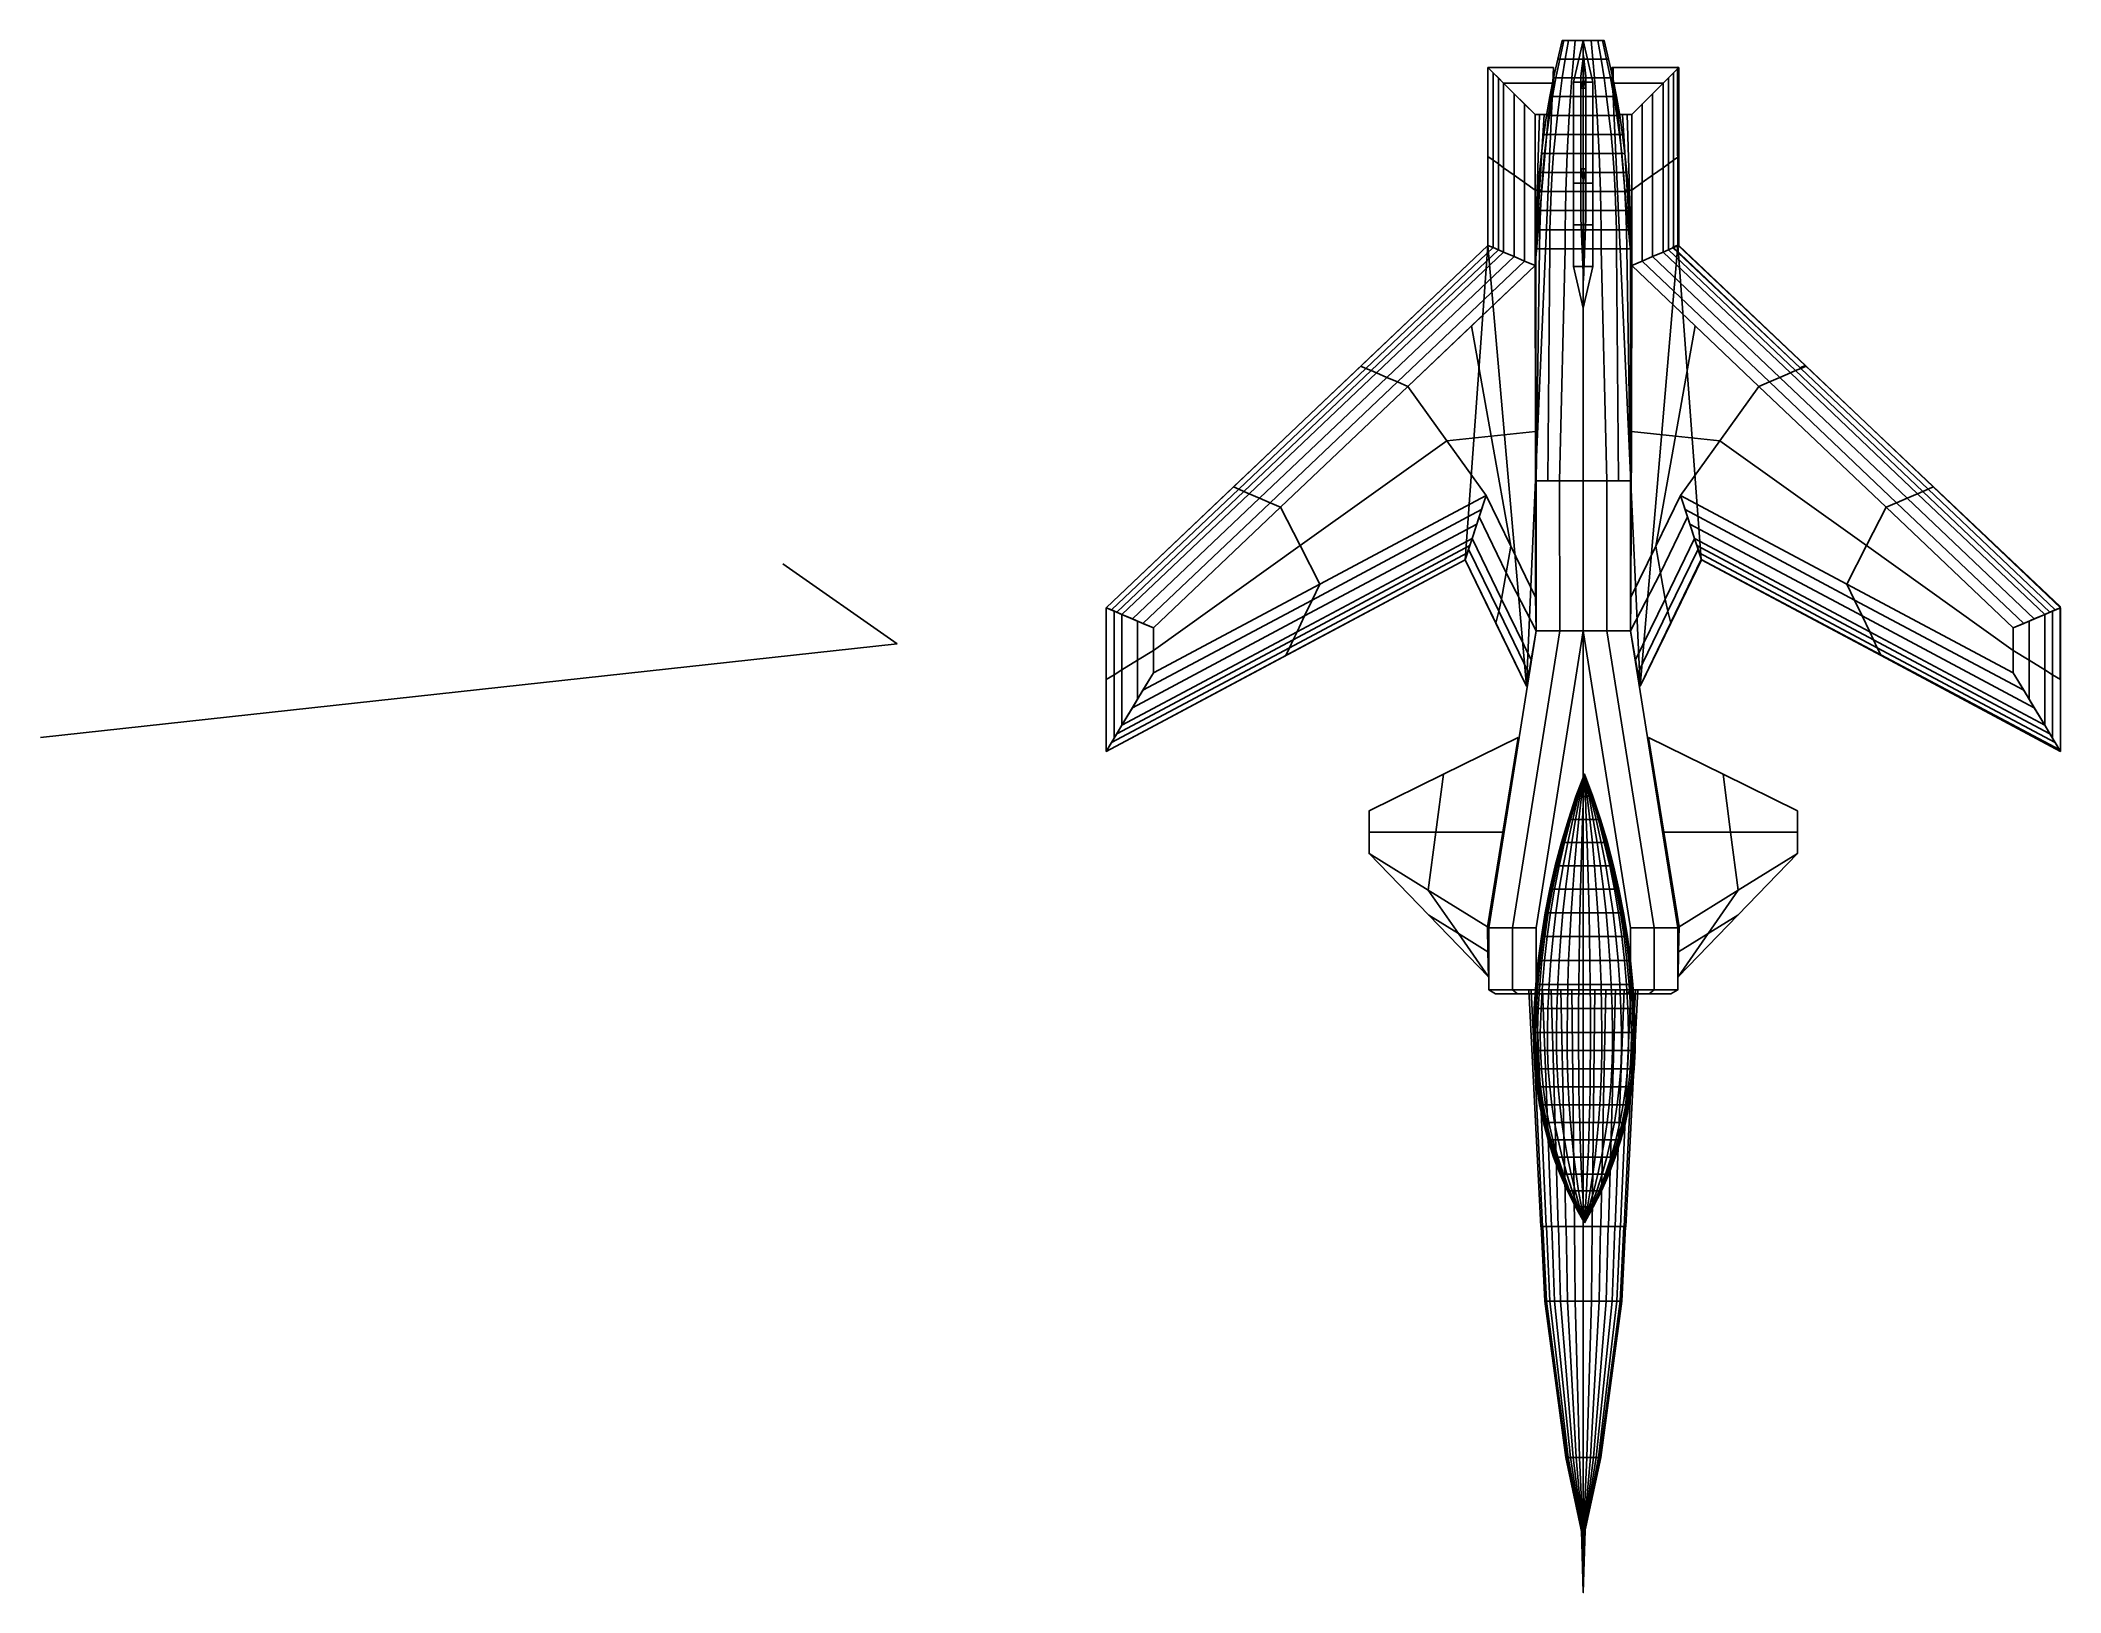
# Model space of a CAD drawing. Extents: x -22.3 to 6.3, y -18.7 to 3.3.
import ezdxf

# ---------------------------------------------------------------- set-up
doc = ezdxf.new("R2010")
doc.units = 0
doc.header["$MEASUREMENT"] = 0
doc.layers.get('0').update_dxf_attribs({"linetype": 'CONTINUOUS'})
for name, color, linetype in [('BODY', 7, 'CONTINUOUS'), ('CANARD', 7, 'CONTINUOUS'), ('CANOPY', 7, 'CONTINUOUS'), ('CANOPY-WINDOWS', 7, 'CONTINUOUS'), ('ENGINE', 7, 'CONTINUOUS'), ('NOSE', 7, 'CONTINUOUS'), ('TAIL', 7, 'CONTINUOUS'), ('WING', 7, 'CONTINUOUS')]:
    doc.layers.add(name, color=color, linetype=linetype)

msp = doc.modelspace()

# ---------------------------------------------------------------- linework, layer by layer
for p, q in [((-10.188, -5.239), (-11.808, -4.105)), ((-22.336, -6.567), (-10.188, -5.239))]:
    msp.add_line(p, q)
at = {"color": 1, "linetype": 'Continuous'}
for points in [[(-1.003, -14.559, -4.51), (-1.056, -13.499, -4.505), (-1.029, -13.499, -4.381), (-0.979, -14.559, -4.398)], [(0.067, -14.559, -4.398), (0.117, -13.499, -4.381), (0.144, -13.499, -4.505), (0.091, -14.559, -4.51)], [(-1.003, -14.559, -4.51), (-1.003, -14.559, -4.51), (-0.979, -14.559, -4.398)], [(-0.703, -16.776, -4.661), (-1.003, -14.559, -4.51), (-0.979, -14.559, -4.398), (-0.692, -16.776, -4.611)], [(-0.22, -16.776, -4.611), (0.067, -14.559, -4.398), (0.091, -14.559, -4.51), (-0.209, -16.776, -4.661)], [(0.067, -14.559, -4.398), (0.067, -14.559, -4.398), (0.091, -14.559, -4.51)], [(-0.456, -17.933, -4.811), (-0.703, -16.776, -4.661), (-0.692, -16.776, -4.611), (-0.456, -17.933, -4.811)], [(-0.456, -17.933, -4.811), (-0.22, -16.776, -4.611), (-0.209, -16.776, -4.661), (-0.456, -17.933, -4.811)], [(-0.478, -17.811, -4.781), (-0.456, -18.689, -4.797), (-0.456, -18.689, -4.797), (-0.483, -17.811, -4.797)], [(-0.456, -18.689, -4.797), (-0.483, -17.811, -4.797), (-0.478, -17.811, -4.813), (-0.456, -18.689, -4.797)], [(-0.456, -18.689, -4.797), (-0.464, -17.811, -4.772), (-0.478, -17.811, -4.781), (-0.456, -18.689, -4.797)], [(-0.478, -17.811, -4.813), (-0.456, -18.689, -4.797), (-0.456, -18.689, -4.797), (-0.464, -17.811, -4.822)], [(-0.448, -17.811, -4.772), (-0.456, -18.689, -4.797), (-0.456, -18.689, -4.797), (-0.464, -17.811, -4.772)], [(-0.456, -18.689, -4.797), (-0.464, -17.811, -4.822), (-0.448, -17.811, -4.822), (-0.456, -18.689, -4.797)], [(-0.429, -17.811, -4.797), (-0.456, -18.689, -4.797), (-0.456, -18.689, -4.797), (-0.434, -17.811, -4.781)], [(-0.456, -18.689, -4.797), (-0.434, -17.811, -4.781), (-0.448, -17.811, -4.772), (-0.456, -18.689, -4.797)], [(-0.448, -17.811, -4.822), (-0.456, -18.689, -4.797), (-0.456, -18.689, -4.797), (-0.434, -17.811, -4.813)], [(-0.456, -18.689, -4.797), (-0.434, -17.811, -4.813), (-0.429, -17.811, -4.797), (-0.456, -18.689, -4.797)]]:
    msp.add_3dface(points, dxfattribs=at)
at = {"color": 5, "linetype": 'Continuous'}
for points in [[(-0.979, -14.559, -4.738), (-1.029, -13.499, -4.754), (-1.056, -13.499, -4.631), (-1.003, -14.559, -4.625)], [(0.091, -14.559, -4.625), (0.144, -13.499, -4.631), (0.117, -13.499, -4.754), (0.067, -14.559, -4.738)], [(-0.979, -14.559, -4.738), (-0.979, -14.559, -4.738), (-1.003, -14.559, -4.625)], [(-0.692, -16.776, -4.764), (-0.979, -14.559, -4.738), (-1.003, -14.559, -4.625), (-0.703, -16.776, -4.713)], [(-0.209, -16.776, -4.713), (0.091, -14.559, -4.625), (0.067, -14.559, -4.738), (-0.22, -16.776, -4.764)], [(0.091, -14.559, -4.625), (0.091, -14.559, -4.625), (0.067, -14.559, -4.738)], [(-0.456, -17.933, -4.811), (-0.692, -16.776, -4.764), (-0.703, -16.776, -4.713), (-0.456, -17.933, -4.811)], [(-0.456, -17.933, -4.811), (-0.209, -16.776, -4.713), (-0.22, -16.776, -4.764), (-0.456, -17.933, -4.811)]]:
    msp.add_3dface(points, dxfattribs=at)
at = {"linetype": 'Continuous'}
for points in [[(-1.003, -14.559, -4.625), (-1.056, -13.499, -4.631), (-1.056, -13.499, -4.505), (-1.003, -14.559, -4.51)], [(-0.979, -14.559, -4.398), (-1.029, -13.499, -4.381), (-0.978, -13.499, -4.266), (-0.932, -14.559, -4.293)], [(-0.932, -14.559, -4.843), (-0.978, -13.499, -4.869), (-1.029, -13.499, -4.754), (-0.979, -14.559, -4.738)], [(-0.932, -14.559, -4.293), (-0.978, -13.499, -4.266), (-0.904, -13.499, -4.164), (-0.864, -14.559, -4.2)], [(-0.864, -14.559, -4.936), (-0.904, -13.499, -4.971), (-0.978, -13.499, -4.869), (-0.932, -14.559, -4.843)], [(-0.864, -14.559, -4.2), (-0.904, -13.499, -4.164), (-0.81, -13.499, -4.08), (-0.779, -14.559, -4.123)], [(-0.779, -14.559, -5.012), (-0.81, -13.499, -5.056), (-0.904, -13.499, -4.971), (-0.864, -14.559, -4.936)], [(-0.779, -14.559, -4.123), (-0.81, -13.499, -4.08), (-0.701, -13.499, -4.017), (-0.68, -14.559, -4.066)], [(-0.68, -14.559, -5.07), (-0.701, -13.499, -5.119), (-0.81, -13.499, -5.056), (-0.779, -14.559, -5.012)], [(-0.68, -14.559, -4.066), (-0.701, -13.499, -4.017), (-0.581, -13.499, -3.978), (-0.57, -14.559, -4.03)], [(-0.57, -14.559, -5.105), (-0.581, -13.499, -5.158), (-0.701, -13.499, -5.119), (-0.68, -14.559, -5.07)], [(-0.57, -14.559, -4.03), (-0.581, -13.499, -3.978), (-0.456, -13.499, -3.965), (-0.456, -14.559, -4.018)], [(-0.456, -14.559, -5.117), (-0.456, -13.499, -5.171), (-0.581, -13.499, -5.158), (-0.57, -14.559, -5.105)], [(-0.456, -14.559, -4.018), (-0.456, -13.499, -3.965), (-0.331, -13.499, -3.978), (-0.342, -14.559, -4.03)], [(-0.342, -14.559, -5.105), (-0.331, -13.499, -5.158), (-0.456, -13.499, -5.171), (-0.456, -14.559, -5.117)], [(-0.342, -14.559, -4.03), (-0.331, -13.499, -3.978), (-0.211, -13.499, -4.017), (-0.232, -14.559, -4.066)], [(-0.232, -14.559, -5.07), (-0.211, -13.499, -5.119), (-0.331, -13.499, -5.158), (-0.342, -14.559, -5.105)], [(-0.232, -14.559, -4.066), (-0.211, -13.499, -4.017), (-0.102, -13.499, -4.08), (-0.133, -14.559, -4.123)], [(-0.133, -14.559, -5.012), (-0.102, -13.499, -5.056), (-0.211, -13.499, -5.119), (-0.232, -14.559, -5.07)], [(-0.133, -14.559, -4.123), (-0.102, -13.499, -4.08), (-0.008, -13.499, -4.164), (-0.048, -14.559, -4.2)], [(-0.048, -14.559, -4.936), (-0.008, -13.499, -4.971), (-0.102, -13.499, -5.056), (-0.133, -14.559, -5.012)], [(-0.048, -14.559, -4.2), (-0.008, -13.499, -4.164), (0.066, -13.499, -4.266), (0.02, -14.559, -4.293)], [(0.02, -14.559, -4.843), (0.066, -13.499, -4.869), (-0.008, -13.499, -4.971), (-0.048, -14.559, -4.936)], [(0.02, -14.559, -4.293), (0.066, -13.499, -4.266), (0.117, -13.499, -4.381), (0.067, -14.559, -4.398)], [(0.067, -14.559, -4.738), (0.117, -13.499, -4.754), (0.066, -13.499, -4.869), (0.02, -14.559, -4.843)], [(0.091, -14.559, -4.51), (0.144, -13.499, -4.505), (0.144, -13.499, -4.631), (0.091, -14.559, -4.625)], [(-1.003, -14.559, -4.625), (-1.003, -14.559, -4.625), (-1.003, -14.559, -4.51)], [(-0.703, -16.776, -4.713), (-1.003, -14.559, -4.625), (-1.003, -14.559, -4.51), (-0.703, -16.776, -4.661)], [(-0.979, -14.559, -4.398), (-0.979, -14.559, -4.398), (-0.932, -14.559, -4.293)], [(-0.932, -14.559, -4.843), (-0.932, -14.559, -4.843), (-0.979, -14.559, -4.738)], [(-0.692, -16.776, -4.611), (-0.979, -14.559, -4.398), (-0.932, -14.559, -4.293), (-0.671, -16.776, -4.563)], [(-0.671, -16.776, -4.811), (-0.932, -14.559, -4.843), (-0.979, -14.559, -4.738), (-0.692, -16.776, -4.764)], [(-0.932, -14.559, -4.293), (-0.932, -14.559, -4.293), (-0.864, -14.559, -4.2)], [(-0.864, -14.559, -4.936), (-0.864, -14.559, -4.936), (-0.932, -14.559, -4.843)], [(-0.671, -16.776, -4.563), (-0.932, -14.559, -4.293), (-0.864, -14.559, -4.2), (-0.64, -16.776, -4.521)], [(-0.64, -16.776, -4.853), (-0.864, -14.559, -4.936), (-0.932, -14.559, -4.843), (-0.671, -16.776, -4.811)], [(-0.864, -14.559, -4.2), (-0.864, -14.559, -4.2), (-0.779, -14.559, -4.123)], [(-0.779, -14.559, -5.012), (-0.779, -14.559, -5.012), (-0.864, -14.559, -4.936)], [(-0.64, -16.776, -4.521), (-0.864, -14.559, -4.2), (-0.779, -14.559, -4.123), (-0.602, -16.776, -4.487)], [(-0.602, -16.776, -4.888), (-0.779, -14.559, -5.012), (-0.864, -14.559, -4.936), (-0.64, -16.776, -4.853)], [(-0.779, -14.559, -4.123), (-0.779, -14.559, -4.123), (-0.68, -14.559, -4.066)], [(-0.68, -14.559, -5.07), (-0.68, -14.559, -5.07), (-0.779, -14.559, -5.012)], [(-0.602, -16.776, -4.487), (-0.779, -14.559, -4.123), (-0.68, -14.559, -4.066), (-0.557, -16.776, -4.461)], [(-0.557, -16.776, -4.914), (-0.68, -14.559, -5.07), (-0.779, -14.559, -5.012), (-0.602, -16.776, -4.888)], [(-0.68, -14.559, -4.066), (-0.68, -14.559, -4.066), (-0.57, -14.559, -4.03)], [(-0.57, -14.559, -5.105), (-0.57, -14.559, -5.105), (-0.68, -14.559, -5.07)], [(-0.557, -16.776, -4.461), (-0.68, -14.559, -4.066), (-0.57, -14.559, -4.03), (-0.508, -16.776, -4.445)], [(-0.508, -16.776, -4.93), (-0.57, -14.559, -5.105), (-0.68, -14.559, -5.07), (-0.557, -16.776, -4.914)], [(-0.57, -14.559, -4.03), (-0.57, -14.559, -4.03), (-0.456, -14.559, -4.018)], [(-0.456, -14.559, -5.117), (-0.456, -14.559, -5.117), (-0.57, -14.559, -5.105)], [(-0.508, -16.776, -4.445), (-0.57, -14.559, -4.03), (-0.456, -14.559, -4.018), (-0.456, -16.776, -4.439)], [(-0.456, -16.776, -4.936), (-0.456, -14.559, -5.117), (-0.57, -14.559, -5.105), (-0.508, -16.776, -4.93)], [(-0.456, -14.559, -4.018), (-0.456, -14.559, -4.018), (-0.342, -14.559, -4.03)], [(-0.342, -14.559, -5.105), (-0.342, -14.559, -5.105), (-0.456, -14.559, -5.117)], [(-0.456, -16.776, -4.439), (-0.456, -14.559, -4.018), (-0.342, -14.559, -4.03), (-0.404, -16.776, -4.445)], [(-0.404, -16.776, -4.93), (-0.342, -14.559, -5.105), (-0.456, -14.559, -5.117), (-0.456, -16.776, -4.936)], [(-0.404, -16.776, -4.445), (-0.342, -14.559, -4.03), (-0.232, -14.559, -4.066), (-0.355, -16.776, -4.461)], [(-0.355, -16.776, -4.914), (-0.232, -14.559, -5.07), (-0.342, -14.559, -5.105), (-0.404, -16.776, -4.93)], [(-0.355, -16.776, -4.461), (-0.232, -14.559, -4.066), (-0.133, -14.559, -4.123), (-0.31, -16.776, -4.487)], [(-0.31, -16.776, -4.888), (-0.133, -14.559, -5.012), (-0.232, -14.559, -5.07), (-0.355, -16.776, -4.914)], [(-0.342, -14.559, -4.03), (-0.342, -14.559, -4.03), (-0.232, -14.559, -4.066)], [(-0.232, -14.559, -5.07), (-0.232, -14.559, -5.07), (-0.342, -14.559, -5.105)], [(-0.31, -16.776, -4.487), (-0.133, -14.559, -4.123), (-0.048, -14.559, -4.2), (-0.272, -16.776, -4.521)], [(-0.272, -16.776, -4.853), (-0.048, -14.559, -4.936), (-0.133, -14.559, -5.012), (-0.31, -16.776, -4.888)], [(-0.272, -16.776, -4.521), (-0.048, -14.559, -4.2), (0.02, -14.559, -4.293), (-0.241, -16.776, -4.563)], [(-0.241, -16.776, -4.811), (0.02, -14.559, -4.843), (-0.048, -14.559, -4.936), (-0.272, -16.776, -4.853)], [(-0.241, -16.776, -4.563), (0.02, -14.559, -4.293), (0.067, -14.559, -4.398), (-0.22, -16.776, -4.611)], [(-0.22, -16.776, -4.764), (0.067, -14.559, -4.738), (0.02, -14.559, -4.843), (-0.241, -16.776, -4.811)], [(-0.232, -14.559, -4.066), (-0.232, -14.559, -4.066), (-0.133, -14.559, -4.123)], [(-0.133, -14.559, -5.012), (-0.133, -14.559, -5.012), (-0.232, -14.559, -5.07)], [(-0.209, -16.776, -4.661), (0.091, -14.559, -4.51), (0.091, -14.559, -4.625), (-0.209, -16.776, -4.713)], [(-0.133, -14.559, -4.123), (-0.133, -14.559, -4.123), (-0.048, -14.559, -4.2)], [(-0.048, -14.559, -4.936), (-0.048, -14.559, -4.936), (-0.133, -14.559, -5.012)], [(-0.048, -14.559, -4.2), (-0.048, -14.559, -4.2), (0.02, -14.559, -4.293)], [(0.02, -14.559, -4.843), (0.02, -14.559, -4.843), (-0.048, -14.559, -4.936)], [(0.02, -14.559, -4.293), (0.02, -14.559, -4.293), (0.067, -14.559, -4.398)], [(0.067, -14.559, -4.738), (0.067, -14.559, -4.738), (0.02, -14.559, -4.843)], [(0.091, -14.559, -4.51), (0.091, -14.559, -4.51), (0.091, -14.559, -4.625)], [(-0.456, -17.933, -4.811), (-0.703, -16.776, -4.713), (-0.703, -16.776, -4.661), (-0.456, -17.933, -4.811)], [(-0.456, -17.933, -4.811), (-0.692, -16.776, -4.611), (-0.671, -16.776, -4.563), (-0.456, -17.933, -4.811)], [(-0.456, -17.933, -4.811), (-0.671, -16.776, -4.811), (-0.692, -16.776, -4.764), (-0.456, -17.933, -4.811)], [(-0.456, -17.933, -4.811), (-0.671, -16.776, -4.563), (-0.64, -16.776, -4.521), (-0.456, -17.933, -4.811)], [(-0.456, -17.933, -4.811), (-0.64, -16.776, -4.853), (-0.671, -16.776, -4.811), (-0.456, -17.933, -4.811)], [(-0.456, -17.933, -4.811), (-0.64, -16.776, -4.521), (-0.602, -16.776, -4.487), (-0.456, -17.933, -4.811)], [(-0.456, -17.933, -4.811), (-0.602, -16.776, -4.888), (-0.64, -16.776, -4.853), (-0.456, -17.933, -4.811)], [(-0.456, -17.933, -4.811), (-0.602, -16.776, -4.487), (-0.557, -16.776, -4.461), (-0.456, -17.933, -4.811)], [(-0.456, -17.933, -4.811), (-0.557, -16.776, -4.914), (-0.602, -16.776, -4.888), (-0.456, -17.933, -4.811)], [(-0.456, -17.933, -4.811), (-0.557, -16.776, -4.461), (-0.508, -16.776, -4.445), (-0.456, -17.933, -4.811)], [(-0.456, -17.933, -4.811), (-0.508, -16.776, -4.93), (-0.557, -16.776, -4.914), (-0.456, -17.933, -4.811)], [(-0.456, -17.933, -4.811), (-0.508, -16.776, -4.445), (-0.456, -16.776, -4.439), (-0.456, -17.933, -4.811)], [(-0.456, -17.933, -4.811), (-0.456, -16.776, -4.936), (-0.508, -16.776, -4.93), (-0.456, -17.933, -4.811)], [(-0.456, -17.933, -4.811), (-0.456, -16.776, -4.439), (-0.404, -16.776, -4.445), (-0.456, -17.933, -4.811)], [(-0.456, -17.933, -4.811), (-0.404, -16.776, -4.445), (-0.355, -16.776, -4.461), (-0.456, -17.933, -4.811)], [(-0.456, -17.933, -4.811), (-0.355, -16.776, -4.461), (-0.31, -16.776, -4.487), (-0.456, -17.933, -4.811)], [(-0.456, -17.933, -4.811), (-0.31, -16.776, -4.487), (-0.272, -16.776, -4.521), (-0.456, -17.933, -4.811)], [(-0.456, -17.933, -4.811), (-0.272, -16.776, -4.521), (-0.241, -16.776, -4.563), (-0.456, -17.933, -4.811)], [(-0.456, -17.933, -4.811), (-0.241, -16.776, -4.563), (-0.22, -16.776, -4.611), (-0.456, -17.933, -4.811)], [(-0.456, -17.933, -4.811), (-0.209, -16.776, -4.661), (-0.209, -16.776, -4.713), (-0.456, -17.933, -4.811)], [(-0.456, -17.933, -4.811), (-0.22, -16.776, -4.764), (-0.241, -16.776, -4.811), (-0.456, -17.933, -4.811)], [(-0.456, -17.933, -4.811), (-0.241, -16.776, -4.811), (-0.272, -16.776, -4.853), (-0.456, -17.933, -4.811)], [(-0.456, -17.933, -4.811), (-0.272, -16.776, -4.853), (-0.31, -16.776, -4.888), (-0.456, -17.933, -4.811)], [(-0.456, -17.933, -4.811), (-0.31, -16.776, -4.888), (-0.355, -16.776, -4.914), (-0.456, -17.933, -4.811)], [(-0.456, -17.933, -4.811), (-0.355, -16.776, -4.914), (-0.404, -16.776, -4.93), (-0.456, -17.933, -4.811)], [(-0.456, -17.933, -4.811), (-0.404, -16.776, -4.93), (-0.456, -16.776, -4.936), (-0.456, -17.933, -4.811)]]:
    msp.add_3dface(points, dxfattribs=at)
at = {"layer": 'BODY', "linetype": 'Continuous'}
for points in [[(-0.792, -2.927, -3.902), (-1.127, -2.927, -4.152), (-1.125, -5.054, -4.152), (-0.791, -5.054, -3.902)], [(-1.125, -5.054, -5.152), (-1.125, -5.054, -4.152), (-1.127, -2.927, -4.152), (-1.127, -2.927, -5.152)], [(-0.792, -2.927, -5.402), (-1.127, -2.927, -5.152), (-1.125, -5.054, -5.152), (-0.791, -5.054, -5.402)], [(-0.456, -5.054, -3.777), (-0.791, -5.054, -3.902), (-0.792, -2.927, -3.902), (-0.457, -2.927, -3.777)], [(-0.456, -5.054, -5.35), (-0.791, -5.054, -5.402), (-0.792, -2.927, -5.402), (-0.458, -2.927, -5.402)], [(-0.456, -5.054, -5.35), (-0.121, -5.054, -5.402), (-0.123, -2.927, -5.402), (-0.459, -2.927, -5.402)], [(-0.456, -5.054, -3.777), (-0.121, -5.054, -3.902), (-0.123, -2.927, -3.902), (-0.458, -2.927, -3.777)], [(-0.123, -2.927, -5.402), (0.212, -2.927, -5.152), (0.213, -5.054, -5.152), (-0.121, -5.054, -5.402)], [(-0.123, -2.927, -3.902), (0.212, -2.927, -4.152), (0.213, -5.054, -4.152), (-0.121, -5.054, -3.902)], [(0.213, -5.054, -5.152), (0.213, -5.054, -4.152), (0.212, -2.927, -4.152), (0.212, -2.927, -5.152)], [(-1.125, -5.054, -4.152), (-0.791, -5.054, -3.902), (-1.461, -9.263, -4.152), (-1.795, -9.263, -4.152)], [(-1.795, -9.263, -4.152), (-1.795, -9.263, -5.152), (-1.125, -5.054, -5.152), (-1.125, -5.054, -4.152)], [(-1.125, -5.054, -5.152), (-0.791, -5.054, -5.402), (-1.461, -9.263, -5.402), (-1.795, -9.263, -5.152)], [(-1.461, -9.263, -4.152), (-1.126, -9.263, -4.027), (-0.456, -5.054, -3.777), (-0.791, -5.054, -3.902)], [(-1.461, -9.263, -5.402), (-1.126, -9.263, -5.35), (-0.456, -5.054, -5.35), (-0.791, -5.054, -5.402)], [(-0.456, -5.054, -3.777), (-0.456, -10.146, -4.027), (-1.126, -10.146, -4.027), (-1.126, -9.263, -4.027)], [(-0.456, -5.054, -5.35), (-0.456, -10.146, -5.35), (-1.126, -10.146, -5.35), (-1.126, -9.263, -5.35)], [(0.549, -9.263, -5.402), (0.214, -9.263, -5.35), (-0.456, -5.054, -5.35), (-0.121, -5.054, -5.402)], [(-0.456, -5.054, -5.35), (-0.456, -10.146, -5.35), (0.214, -10.146, -5.35), (0.214, -9.263, -5.35)], [(-0.456, -5.054, -3.777), (-0.456, -10.146, -4.027), (0.214, -10.146, -4.027), (0.214, -9.263, -4.027)], [(0.549, -9.263, -4.152), (0.214, -9.263, -4.027), (-0.456, -5.054, -3.777), (-0.121, -5.054, -3.902)], [(0.213, -5.054, -5.152), (-0.121, -5.054, -5.402), (0.549, -9.263, -5.402), (0.883, -9.263, -5.152)], [(0.213, -5.054, -4.152), (-0.121, -5.054, -3.902), (0.549, -9.263, -4.152), (0.883, -9.263, -4.152)], [(0.883, -9.263, -4.152), (0.883, -9.263, -5.152), (0.213, -5.054, -5.152), (0.213, -5.054, -4.152)], [(-1.461, -9.263, -4.152), (-1.795, -9.263, -4.152), (-1.795, -10.146, -4.152), (-1.461, -10.146, -4.152)], [(-1.795, -10.146, -4.152), (-1.795, -10.146, -5.152), (-1.795, -9.263, -5.152), (-1.795, -9.263, -4.152)], [(-1.461, -9.263, -5.402), (-1.795, -9.263, -5.152), (-1.795, -10.146, -5.152), (-1.461, -10.146, -5.402)], [(-1.126, -10.146, -4.027), (-1.461, -10.146, -4.152), (-1.461, -9.263, -4.152), (-1.126, -9.263, -4.027)], [(-1.126, -10.146, -5.35), (-1.461, -10.146, -5.402), (-1.461, -9.263, -5.402), (-1.126, -9.263, -5.35)], [(0.214, -10.146, -5.35), (0.549, -10.146, -5.402), (0.549, -9.263, -5.402), (0.214, -9.263, -5.35)], [(0.214, -10.146, -4.027), (0.549, -10.146, -4.152), (0.549, -9.263, -4.152), (0.214, -9.263, -4.027)], [(0.549, -9.263, -5.402), (0.883, -9.263, -5.152), (0.883, -10.146, -5.152), (0.549, -10.146, -5.402)], [(0.549, -9.263, -4.152), (0.883, -9.263, -4.152), (0.883, -10.146, -4.152), (0.549, -10.146, -4.152)], [(0.883, -10.146, -4.152), (0.883, -10.146, -5.152), (0.883, -9.263, -5.152), (0.883, -9.263, -4.152)], [(-1.388, -10.2, -5.348), (-1.461, -10.146, -5.402), (-1.795, -10.146, -5.152), (-1.699, -10.2, -5.116)], [(-1.795, -10.146, -5.152), (-1.699, -10.2, -5.116), (-1.699, -10.2, -4.189), (-1.795, -10.146, -4.152)], [(-1.699, -10.2, -4.189), (-1.795, -10.146, -4.152), (-1.461, -10.146, -4.152), (-1.388, -10.2, -4.189)], [(-1.126, -10.146, -5.35), (-1.077, -10.2, -5.299), (-1.388, -10.2, -5.348), (-1.461, -10.146, -5.402)], [(-1.461, -10.146, -4.152), (-1.388, -10.2, -4.189), (-1.077, -10.2, -4.073), (-1.126, -10.146, -4.027)], [(-1.388, -10.2, -4.189), (-1.077, -10.2, -4.073), (-0.456, -10.2, -5.299), (-1.077, -10.2, -5.299)], [(0.165, -10.2, -5.299), (0.214, -10.146, -5.35), (-1.126, -10.146, -5.35), (-1.077, -10.2, -5.299)], [(-1.077, -10.2, -4.073), (-1.126, -10.146, -4.027), (0.214, -10.146, -4.027), (0.165, -10.2, -4.073)], [(0.165, -10.2, -4.073), (-1.077, -10.2, -4.073), (-0.456, -10.2, -5.299), (0.165, -10.2, -4.073)], [(0.165, -10.2, -4.073), (0.476, -10.2, -4.189), (0.165, -10.2, -5.299), (-0.456, -10.2, -5.299)], [(0.214, -10.146, -4.027), (0.165, -10.2, -4.073), (0.476, -10.2, -4.189), (0.549, -10.146, -4.152)], [(0.549, -10.146, -5.402), (0.476, -10.2, -5.348), (0.165, -10.2, -5.299), (0.214, -10.146, -5.35)], [(0.476, -10.2, -4.189), (0.549, -10.146, -4.152), (0.883, -10.146, -4.152), (0.787, -10.2, -4.189)], [(0.787, -10.2, -5.116), (0.883, -10.146, -5.152), (0.549, -10.146, -5.402), (0.476, -10.2, -5.348)], [(0.883, -10.146, -4.152), (0.787, -10.2, -4.189), (0.787, -10.2, -5.116), (0.883, -10.146, -5.152)]]:
    msp.add_3dface(points, dxfattribs=at)
at = {"layer": 'BODY', "color": 239, "linetype": 'Continuous'}
for points in [[(-1.388, -10.2, -4.189), (-1.699, -10.2, -4.189), (-1.699, -10.2, -5.116), (-1.233, -10.2, -4.744)], [(-1.699, -10.2, -5.116), (-1.233, -10.2, -4.744), (-1.077, -10.2, -5.299), (-1.388, -10.2, -5.348)], [(0.787, -10.2, -5.116), (0.321, -10.2, -4.744), (0.165, -10.2, -5.299), (0.476, -10.2, -5.348)], [(0.476, -10.2, -4.189), (0.787, -10.2, -4.189), (0.787, -10.2, -5.116), (0.321, -10.2, -4.744)]]:
    msp.add_3dface(points, dxfattribs=at)
at = {"layer": 'CANARD', "linetype": 'Continuous'}
for points in [[(-1.382, -6.567, -4.752), (-1.599, -7.91, -4.652), (-2.546, -7.91, -4.652), (-2.438, -7.087, -4.752)], [(-1.382, -6.567, -4.752), (-1.599, -7.91, -4.752), (-2.546, -7.91, -4.752), (-2.438, -7.087, -4.752)], [(0.469, -6.567, -4.752), (0.686, -7.91, -4.752), (1.633, -7.91, -4.752), (1.525, -7.087, -4.752)], [(0.469, -6.567, -4.752), (0.686, -7.91, -4.652), (1.633, -7.91, -4.652), (1.525, -7.087, -4.752)], [(-2.438, -7.087, -4.752), (-2.546, -7.91, -4.652), (-3.493, -7.91, -4.752), (-3.493, -7.608, -4.752)], [(-2.438, -7.087, -4.752), (-2.546, -7.91, -4.752), (-3.493, -7.91, -4.752), (-3.493, -7.608, -4.752)], [(1.525, -7.087, -4.752), (1.633, -7.91, -4.752), (2.58, -7.91, -4.752), (2.58, -7.608, -4.752)], [(1.525, -7.087, -4.752), (1.633, -7.91, -4.652), (2.58, -7.91, -4.752), (2.58, -7.608, -4.752)], [(-2.546, -7.91, -4.652), (-2.654, -8.732, -4.652), (-3.493, -8.212, -4.752), (-3.493, -7.91, -4.752)], [(-2.546, -7.91, -4.752), (-2.654, -8.732, -4.752), (-3.493, -8.212, -4.752), (-3.493, -7.91, -4.752)], [(-1.599, -7.91, -4.652), (-1.815, -9.252, -4.652), (-2.654, -8.732, -4.652), (-2.546, -7.91, -4.652)], [(-1.599, -7.91, -4.752), (-1.815, -9.252, -4.752), (-2.654, -8.732, -4.752), (-2.546, -7.91, -4.752)], [(0.686, -7.91, -4.752), (0.902, -9.252, -4.752), (1.741, -8.732, -4.752), (1.633, -7.91, -4.752)], [(0.686, -7.91, -4.652), (0.902, -9.252, -4.652), (1.741, -8.732, -4.652), (1.633, -7.91, -4.652)], [(1.633, -7.91, -4.752), (1.741, -8.732, -4.752), (2.58, -8.212, -4.752), (2.58, -7.91, -4.752)], [(1.633, -7.91, -4.652), (1.741, -8.732, -4.652), (2.58, -8.212, -4.752), (2.58, -7.91, -4.752)], [(-3.493, -8.212, -4.752), (-2.647, -9.084, -4.752), (-2.228, -9.344, -4.652), (-2.654, -8.732, -4.652)], [(-3.493, -8.212, -4.752), (-2.647, -9.084, -4.752), (-2.228, -9.344, -4.752), (-2.654, -8.732, -4.752)], [(2.58, -8.212, -4.752), (1.734, -9.084, -4.752), (1.315, -9.344, -4.752), (1.741, -8.732, -4.752)], [(2.58, -8.212, -4.752), (1.734, -9.084, -4.752), (1.315, -9.344, -4.652), (1.741, -8.732, -4.652)], [(-2.654, -8.732, -4.652), (-2.228, -9.344, -4.652), (-1.808, -9.605, -4.652), (-1.815, -9.252, -4.652)], [(-2.654, -8.732, -4.752), (-2.228, -9.344, -4.752), (-1.808, -9.605, -4.752), (-1.815, -9.252, -4.752)], [(1.741, -8.732, -4.752), (1.315, -9.344, -4.752), (0.895, -9.605, -4.752), (0.902, -9.252, -4.752)], [(1.741, -8.732, -4.652), (1.315, -9.344, -4.652), (0.895, -9.605, -4.652), (0.902, -9.252, -4.652)]]:
    msp.add_3dface(points, dxfattribs=at)
at = {"layer": 'CANARD', "color": 1, "linetype": 'Continuous'}
for points in [[(-2.647, -9.084, -4.752), (-1.801, -9.957, -4.752), (-1.801, -9.957, -4.752), (-2.228, -9.344, -4.652)], [(-2.647, -9.084, -4.752), (-1.801, -9.957, -4.752), (-1.801, -9.957, -4.752), (-2.228, -9.344, -4.752)], [(1.734, -9.084, -4.752), (0.889, -9.957, -4.752), (0.889, -9.957, -4.752), (1.315, -9.344, -4.752)], [(1.734, -9.084, -4.752), (0.889, -9.957, -4.752), (0.889, -9.957, -4.752), (1.315, -9.344, -4.652)], [(-2.228, -9.344, -4.652), (-1.801, -9.957, -4.752), (-1.801, -9.957, -4.752), (-1.808, -9.605, -4.652)], [(-2.228, -9.344, -4.752), (-1.801, -9.957, -4.752), (-1.801, -9.957, -4.752), (-1.808, -9.605, -4.752)], [(1.315, -9.344, -4.752), (0.889, -9.957, -4.752), (0.889, -9.957, -4.752), (0.895, -9.605, -4.752)], [(1.315, -9.344, -4.652), (0.889, -9.957, -4.752), (0.889, -9.957, -4.752), (0.895, -9.605, -4.652)]]:
    msp.add_3dface(points, dxfattribs=at)
at = {"layer": 'CANOPY', "linetype": 'Continuous'}
for points in [[(-0.56, -7.405, -3.958), (-0.441, -7.085, -3.965), (-0.441, -7.085, -3.965), (-0.558, -7.405, -3.985)], [(-0.555, -7.405, -3.93), (-0.441, -7.085, -3.965), (-0.441, -7.085, -3.965), (-0.56, -7.405, -3.958)], [(-0.558, -7.405, -3.989), (-0.44, -7.085, -3.969), (-0.44, -7.085, -3.969), (-0.55, -7.405, -4.015)], [(-0.544, -7.405, -3.905), (-0.441, -7.085, -3.965), (-0.441, -7.085, -3.965), (-0.555, -7.405, -3.93)], [(-0.527, -7.405, -3.883), (-0.441, -7.085, -3.965), (-0.441, -7.085, -3.965), (-0.544, -7.405, -3.905)], [(-0.506, -7.405, -3.865), (-0.441, -7.085, -3.965), (-0.441, -7.085, -3.965), (-0.527, -7.405, -3.883)], [(-0.481, -7.405, -3.853), (-0.441, -7.085, -3.965), (-0.441, -7.085, -3.965), (-0.506, -7.405, -3.865)], [(-0.454, -7.405, -3.846), (-0.441, -7.085, -3.965), (-0.441, -7.085, -3.965), (-0.481, -7.405, -3.853)], [(-0.427, -7.405, -3.847), (-0.441, -7.085, -3.965), (-0.441, -7.085, -3.965), (-0.454, -7.405, -3.846)], [(-0.324, -7.405, -3.989), (-0.442, -7.085, -3.969), (-0.442, -7.085, -3.969), (-0.332, -7.405, -4.015)], [(-0.4, -7.405, -3.853), (-0.441, -7.085, -3.965), (-0.441, -7.085, -3.965), (-0.427, -7.405, -3.847)], [(-0.375, -7.405, -3.865), (-0.441, -7.085, -3.965), (-0.441, -7.085, -3.965), (-0.4, -7.405, -3.853)], [(-0.354, -7.405, -3.883), (-0.441, -7.085, -3.965), (-0.441, -7.085, -3.965), (-0.375, -7.405, -3.865)], [(-0.337, -7.405, -3.906), (-0.441, -7.085, -3.965), (-0.441, -7.085, -3.965), (-0.354, -7.405, -3.883)], [(-0.327, -7.405, -3.931), (-0.441, -7.085, -3.965), (-0.441, -7.085, -3.965), (-0.337, -7.405, -3.906)], [(-0.322, -7.405, -3.958), (-0.441, -7.085, -3.965), (-0.441, -7.085, -3.965), (-0.327, -7.405, -3.931)], [(-0.324, -7.405, -3.986), (-0.441, -7.085, -3.965), (-0.441, -7.085, -3.965), (-0.322, -7.405, -3.958)], [(-0.668, -7.728, -3.951), (-0.56, -7.405, -3.958), (-0.558, -7.405, -3.985), (-0.665, -7.728, -4.004)], [(-0.659, -7.728, -3.899), (-0.555, -7.405, -3.93), (-0.56, -7.405, -3.958), (-0.668, -7.728, -3.951)], [(-0.665, -7.728, -4.007), (-0.558, -7.405, -3.989), (-0.55, -7.405, -4.015), (-0.65, -7.728, -4.057)], [(-0.638, -7.728, -3.85), (-0.544, -7.405, -3.905), (-0.555, -7.405, -3.93), (-0.659, -7.728, -3.899)], [(-0.606, -7.728, -3.808), (-0.527, -7.405, -3.883), (-0.544, -7.405, -3.905), (-0.638, -7.728, -3.85)], [(-0.566, -7.728, -3.774), (-0.506, -7.405, -3.865), (-0.527, -7.405, -3.883), (-0.606, -7.728, -3.808)], [(-0.518, -7.728, -3.75), (-0.481, -7.405, -3.853), (-0.506, -7.405, -3.865), (-0.566, -7.728, -3.774)], [(-0.467, -7.728, -3.738), (-0.454, -7.405, -3.846), (-0.481, -7.405, -3.853), (-0.518, -7.728, -3.75)], [(-0.414, -7.728, -3.739), (-0.427, -7.405, -3.847), (-0.454, -7.405, -3.846), (-0.467, -7.728, -3.738)], [(-0.362, -7.728, -3.751), (-0.4, -7.405, -3.853), (-0.427, -7.405, -3.847), (-0.414, -7.728, -3.739)], [(-0.315, -7.728, -3.775), (-0.375, -7.405, -3.865), (-0.4, -7.405, -3.853), (-0.362, -7.728, -3.751)], [(-0.275, -7.728, -3.809), (-0.354, -7.405, -3.883), (-0.375, -7.405, -3.865), (-0.315, -7.728, -3.775)], [(-0.243, -7.728, -3.851), (-0.337, -7.405, -3.906), (-0.354, -7.405, -3.883), (-0.275, -7.728, -3.809)], [(-0.222, -7.728, -3.9), (-0.327, -7.405, -3.931), (-0.337, -7.405, -3.906), (-0.243, -7.728, -3.851)], [(-0.217, -7.728, -4.007), (-0.324, -7.405, -3.989), (-0.332, -7.405, -4.015), (-0.232, -7.728, -4.057)], [(-0.213, -7.728, -3.952), (-0.322, -7.405, -3.958), (-0.327, -7.405, -3.931), (-0.222, -7.728, -3.9)], [(-0.217, -7.728, -4.005), (-0.324, -7.405, -3.986), (-0.322, -7.405, -3.958), (-0.213, -7.728, -3.952)], [(-0.766, -8.055, -3.945), (-0.668, -7.728, -3.951), (-0.665, -7.728, -4.004), (-0.762, -8.055, -4.021)], [(-0.753, -8.055, -3.87), (-0.659, -7.728, -3.899), (-0.668, -7.728, -3.951), (-0.766, -8.055, -3.945)], [(-0.762, -8.055, -4.023), (-0.665, -7.728, -4.007), (-0.65, -7.728, -4.057), (-0.741, -8.055, -4.096)], [(-0.723, -8.055, -3.801), (-0.638, -7.728, -3.85), (-0.659, -7.728, -3.899), (-0.753, -8.055, -3.87)], [(-0.677, -8.055, -3.74), (-0.606, -7.728, -3.808), (-0.638, -7.728, -3.85), (-0.723, -8.055, -3.801)], [(-0.619, -8.055, -3.692), (-0.566, -7.728, -3.774), (-0.606, -7.728, -3.808), (-0.677, -8.055, -3.74)], [(-0.552, -8.055, -3.658), (-0.518, -7.728, -3.75), (-0.566, -7.728, -3.774), (-0.619, -8.055, -3.692)], [(-0.478, -8.055, -3.641), (-0.467, -7.728, -3.738), (-0.518, -7.728, -3.75), (-0.552, -8.055, -3.658)], [(-0.402, -8.055, -3.641), (-0.414, -7.728, -3.739), (-0.467, -7.728, -3.738), (-0.478, -8.055, -3.641)], [(-0.328, -8.055, -3.659), (-0.362, -7.728, -3.751), (-0.414, -7.728, -3.739), (-0.402, -8.055, -3.641)], [(-0.261, -8.055, -3.693), (-0.315, -7.728, -3.775), (-0.362, -7.728, -3.751), (-0.328, -8.055, -3.659)], [(-0.203, -8.055, -3.742), (-0.275, -7.728, -3.809), (-0.315, -7.728, -3.775), (-0.261, -8.055, -3.693)], [(-0.158, -8.055, -3.803), (-0.243, -7.728, -3.851), (-0.275, -7.728, -3.809), (-0.203, -8.055, -3.742)], [(-0.128, -8.055, -3.872), (-0.222, -7.728, -3.9), (-0.243, -7.728, -3.851), (-0.158, -8.055, -3.803)], [(-0.12, -8.055, -4.023), (-0.217, -7.728, -4.007), (-0.232, -7.728, -4.057), (-0.141, -8.055, -4.096)], [(-0.115, -8.055, -3.947), (-0.213, -7.728, -3.952), (-0.222, -7.728, -3.9), (-0.128, -8.055, -3.872)], [(-0.12, -8.055, -4.022), (-0.217, -7.728, -4.005), (-0.213, -7.728, -3.952), (-0.115, -8.055, -3.947)], [(-0.854, -8.385, -3.94), (-0.766, -8.055, -3.945), (-0.762, -8.055, -4.021), (-0.848, -8.385, -4.036)], [(-0.837, -8.385, -3.845), (-0.753, -8.055, -3.87), (-0.766, -8.055, -3.945), (-0.854, -8.385, -3.94)], [(-0.848, -8.385, -4.037), (-0.762, -8.055, -4.023), (-0.741, -8.055, -4.096), (-0.821, -8.385, -4.13)], [(-0.798, -8.385, -3.757), (-0.723, -8.055, -3.801), (-0.753, -8.055, -3.87), (-0.837, -8.385, -3.845)], [(-0.741, -8.385, -3.68), (-0.677, -8.055, -3.74), (-0.723, -8.055, -3.801), (-0.798, -8.385, -3.757)], [(-0.667, -8.385, -3.619), (-0.619, -8.055, -3.692), (-0.677, -8.055, -3.74), (-0.741, -8.385, -3.68)], [(-0.581, -8.385, -3.576), (-0.552, -8.055, -3.658), (-0.619, -8.055, -3.692), (-0.667, -8.385, -3.619)], [(-0.488, -8.385, -3.554), (-0.478, -8.055, -3.641), (-0.552, -8.055, -3.658), (-0.581, -8.385, -3.576)], [(-0.392, -8.385, -3.554), (-0.402, -8.055, -3.641), (-0.478, -8.055, -3.641), (-0.488, -8.385, -3.554)], [(-0.298, -8.385, -3.576), (-0.328, -8.055, -3.659), (-0.402, -8.055, -3.641), (-0.392, -8.385, -3.554)], [(-0.213, -8.385, -3.62), (-0.261, -8.055, -3.693), (-0.328, -8.055, -3.659), (-0.298, -8.385, -3.576)], [(-0.139, -8.385, -3.682), (-0.203, -8.055, -3.742), (-0.261, -8.055, -3.693), (-0.213, -8.385, -3.62)], [(-0.082, -8.385, -3.759), (-0.158, -8.055, -3.803), (-0.203, -8.055, -3.742), (-0.139, -8.385, -3.682)], [(-0.044, -8.385, -3.847), (-0.128, -8.055, -3.872), (-0.158, -8.055, -3.803), (-0.082, -8.385, -3.759)], [(-0.034, -8.385, -4.037), (-0.12, -8.055, -4.023), (-0.141, -8.055, -4.096), (-0.06, -8.385, -4.13)], [(-0.028, -8.385, -3.942), (-0.115, -8.055, -3.947), (-0.128, -8.055, -3.872), (-0.044, -8.385, -3.847)], [(-0.034, -8.385, -4.038), (-0.12, -8.055, -4.022), (-0.115, -8.055, -3.947), (-0.028, -8.385, -3.942)], [(-0.93, -8.717, -3.935), (-0.854, -8.385, -3.94), (-0.848, -8.385, -4.036), (-0.924, -8.717, -4.049)], [(-0.91, -8.717, -3.823), (-0.837, -8.385, -3.845), (-0.854, -8.385, -3.94), (-0.93, -8.717, -3.935)], [(-0.924, -8.717, -4.05), (-0.848, -8.385, -4.037), (-0.821, -8.385, -4.13), (-0.892, -8.717, -4.159)], [(-0.865, -8.717, -3.718), (-0.798, -8.385, -3.757), (-0.837, -8.385, -3.845), (-0.91, -8.717, -3.823)], [(-0.797, -8.717, -3.627), (-0.741, -8.385, -3.68), (-0.798, -8.385, -3.757), (-0.865, -8.717, -3.718)], [(-0.709, -8.717, -3.554), (-0.667, -8.385, -3.619), (-0.741, -8.385, -3.68), (-0.797, -8.717, -3.627)], [(-0.607, -8.717, -3.503), (-0.581, -8.385, -3.576), (-0.667, -8.385, -3.619), (-0.709, -8.717, -3.554)], [(-0.496, -8.717, -3.477), (-0.488, -8.385, -3.554), (-0.581, -8.385, -3.576), (-0.607, -8.717, -3.503)], [(-0.383, -8.717, -3.478), (-0.392, -8.385, -3.554), (-0.488, -8.385, -3.554), (-0.496, -8.717, -3.477)], [(-0.272, -8.717, -3.504), (-0.298, -8.385, -3.576), (-0.392, -8.385, -3.554), (-0.383, -8.717, -3.478)], [(-0.17, -8.717, -3.556), (-0.213, -8.385, -3.62), (-0.298, -8.385, -3.576), (-0.272, -8.717, -3.504)], [(-0.083, -8.717, -3.629), (-0.139, -8.385, -3.682), (-0.213, -8.385, -3.62), (-0.17, -8.717, -3.556)], [(-0.015, -8.717, -3.721), (-0.082, -8.385, -3.759), (-0.139, -8.385, -3.682), (-0.083, -8.717, -3.629)], [(0.029, -8.717, -3.825), (-0.044, -8.385, -3.847), (-0.082, -8.385, -3.759), (-0.015, -8.717, -3.721)], [(0.042, -8.717, -4.05), (-0.034, -8.385, -4.037), (-0.06, -8.385, -4.13), (0.01, -8.717, -4.159)], [(0.049, -8.717, -3.938), (-0.028, -8.385, -3.942), (-0.044, -8.385, -3.847), (0.029, -8.717, -3.825)], [(0.042, -8.717, -4.051), (-0.034, -8.385, -4.038), (-0.028, -8.385, -3.942), (0.049, -8.717, -3.938)], [(-0.996, -9.052, -3.931), (-0.93, -8.717, -3.935), (-0.924, -8.717, -4.049), (-0.989, -9.052, -4.06)], [(-0.974, -9.052, -3.804), (-0.91, -8.717, -3.823), (-0.93, -8.717, -3.935), (-0.996, -9.052, -3.931)], [(-0.989, -9.052, -4.061), (-0.924, -8.717, -4.05), (-0.892, -8.717, -4.159), (-0.953, -9.052, -4.185)], [(-0.922, -9.052, -3.685), (-0.865, -8.717, -3.718), (-0.91, -8.717, -3.823), (-0.974, -9.052, -3.804)], [(-0.845, -9.052, -3.582), (-0.797, -8.717, -3.627), (-0.865, -8.717, -3.718), (-0.922, -9.052, -3.685)], [(-0.745, -9.052, -3.499), (-0.709, -8.717, -3.554), (-0.797, -8.717, -3.627), (-0.845, -9.052, -3.582)], [(-0.63, -9.052, -3.441), (-0.607, -8.717, -3.503), (-0.709, -8.717, -3.554), (-0.745, -9.052, -3.499)], [(-0.504, -9.052, -3.412), (-0.496, -8.717, -3.477), (-0.607, -8.717, -3.503), (-0.63, -9.052, -3.441)], [(-0.375, -9.052, -3.412), (-0.383, -8.717, -3.478), (-0.496, -8.717, -3.477), (-0.504, -9.052, -3.412)], [(-0.249, -9.052, -3.442), (-0.272, -8.717, -3.504), (-0.383, -8.717, -3.478), (-0.375, -9.052, -3.412)], [(-0.134, -9.052, -3.501), (-0.17, -8.717, -3.556), (-0.272, -8.717, -3.504), (-0.249, -9.052, -3.442)], [(-0.035, -9.052, -3.584), (-0.083, -8.717, -3.629), (-0.17, -8.717, -3.556), (-0.134, -9.052, -3.501)], [(0.042, -9.052, -3.688), (-0.015, -8.717, -3.721), (-0.083, -8.717, -3.629), (-0.035, -9.052, -3.584)], [(0.093, -9.052, -3.807), (0.029, -8.717, -3.825), (-0.015, -8.717, -3.721), (0.042, -9.052, -3.688)], [(0.107, -9.052, -4.061), (0.042, -8.717, -4.05), (0.01, -8.717, -4.159), (0.071, -9.052, -4.185)], [(0.115, -9.052, -3.934), (0.049, -8.717, -3.938), (0.029, -8.717, -3.825), (0.093, -9.052, -3.807)], [(0.107, -9.052, -4.063), (0.042, -8.717, -4.051), (0.049, -8.717, -3.938), (0.115, -9.052, -3.934)], [(-1.051, -9.389, -3.928), (-0.996, -9.052, -3.931), (-0.989, -9.052, -4.06), (-1.043, -9.389, -4.069)], [(-1.026, -9.389, -3.788), (-0.974, -9.052, -3.804), (-0.996, -9.052, -3.931), (-1.051, -9.389, -3.928)], [(-1.043, -9.389, -4.07), (-0.989, -9.052, -4.061), (-0.953, -9.052, -4.185), (-1.004, -9.389, -4.206)], [(-0.97, -9.389, -3.658), (-0.922, -9.052, -3.685), (-0.974, -9.052, -3.804), (-1.026, -9.389, -3.788)], [(-0.885, -9.389, -3.544), (-0.845, -9.052, -3.582), (-0.922, -9.052, -3.685), (-0.97, -9.389, -3.658)], [(-0.776, -9.389, -3.453), (-0.745, -9.052, -3.499), (-0.845, -9.052, -3.582), (-0.885, -9.389, -3.544)], [(-0.648, -9.389, -3.389), (-0.63, -9.052, -3.441), (-0.745, -9.052, -3.499), (-0.776, -9.389, -3.453)], [(-0.51, -9.389, -3.357), (-0.504, -9.052, -3.412), (-0.63, -9.052, -3.441), (-0.648, -9.389, -3.389)], [(-0.368, -9.389, -3.357), (-0.375, -9.052, -3.412), (-0.504, -9.052, -3.412), (-0.51, -9.389, -3.357)], [(-0.23, -9.389, -3.391), (-0.249, -9.052, -3.442), (-0.375, -9.052, -3.412), (-0.368, -9.389, -3.357)], [(-0.103, -9.389, -3.455), (-0.134, -9.052, -3.501), (-0.249, -9.052, -3.442), (-0.23, -9.389, -3.391)], [(0.005, -9.389, -3.546), (-0.035, -9.052, -3.584), (-0.134, -9.052, -3.501), (-0.103, -9.389, -3.455)], [(0.09, -9.389, -3.66), (0.042, -9.052, -3.688), (-0.035, -9.052, -3.584), (0.005, -9.389, -3.546)], [(0.146, -9.389, -3.791), (0.093, -9.052, -3.807), (0.042, -9.052, -3.688), (0.09, -9.389, -3.66)], [(0.162, -9.389, -4.07), (0.107, -9.052, -4.061), (0.071, -9.052, -4.185), (0.122, -9.389, -4.206)], [(0.17, -9.389, -3.931), (0.115, -9.052, -3.934), (0.093, -9.052, -3.807), (0.146, -9.389, -3.791)], [(0.161, -9.389, -4.073), (0.107, -9.052, -4.063), (0.115, -9.052, -3.934), (0.17, -9.389, -3.931)], [(-1.096, -9.728, -3.925), (-1.051, -9.389, -3.928), (-1.043, -9.389, -4.069), (-1.087, -9.728, -4.077)], [(-1.069, -9.728, -3.775), (-1.026, -9.389, -3.788), (-1.051, -9.389, -3.928), (-1.096, -9.728, -3.925)], [(-1.087, -9.728, -4.077), (-1.043, -9.389, -4.07), (-1.004, -9.389, -4.206), (-1.045, -9.728, -4.224)], [(-1.008, -9.728, -3.635), (-0.97, -9.389, -3.658), (-1.026, -9.389, -3.788), (-1.069, -9.728, -3.775)], [(-0.917, -9.728, -3.513), (-0.885, -9.389, -3.544), (-0.97, -9.389, -3.658), (-1.008, -9.728, -3.635)], [(-0.8, -9.728, -3.416), (-0.776, -9.389, -3.453), (-0.885, -9.389, -3.544), (-0.917, -9.728, -3.513)], [(-0.664, -9.728, -3.348), (-0.648, -9.389, -3.389), (-0.776, -9.389, -3.453), (-0.8, -9.728, -3.416)], [(-0.515, -9.728, -3.313), (-0.51, -9.389, -3.357), (-0.648, -9.389, -3.389), (-0.664, -9.728, -3.348)], [(-0.363, -9.728, -3.313), (-0.368, -9.389, -3.357), (-0.51, -9.389, -3.357), (-0.515, -9.728, -3.313)], [(-0.215, -9.728, -3.349), (-0.23, -9.389, -3.391), (-0.368, -9.389, -3.357), (-0.363, -9.728, -3.313)], [(-0.079, -9.728, -3.418), (-0.103, -9.389, -3.455), (-0.23, -9.389, -3.391), (-0.215, -9.728, -3.349)], [(0.038, -9.728, -3.516), (0.005, -9.389, -3.546), (-0.103, -9.389, -3.455), (-0.079, -9.728, -3.418)], [(0.128, -9.728, -3.638), (0.09, -9.389, -3.66), (0.005, -9.389, -3.546), (0.038, -9.728, -3.516)], [(0.188, -9.728, -3.778), (0.146, -9.389, -3.791), (0.09, -9.389, -3.66), (0.128, -9.728, -3.638)], [(0.205, -9.728, -4.077), (0.162, -9.389, -4.07), (0.122, -9.389, -4.206), (0.163, -9.728, -4.224)], [(0.214, -9.728, -3.928), (0.17, -9.389, -3.931), (0.146, -9.389, -3.791), (0.188, -9.728, -3.778)], [(0.205, -9.728, -4.08), (0.161, -9.389, -4.073), (0.17, -9.389, -3.931), (0.214, -9.728, -3.928)], [(-1.12, -10.067, -4.083), (-1.087, -9.728, -4.077), (-1.045, -9.728, -4.224), (-1.075, -10.067, -4.237)], [(0.238, -10.067, -4.083), (0.205, -9.728, -4.077), (0.163, -9.728, -4.224), (0.194, -10.067, -4.237)], [(-1.142, -10.408, -4.087), (-1.12, -10.067, -4.083), (-1.075, -10.067, -4.237), (-1.096, -10.408, -4.245)], [(0.26, -10.408, -4.087), (0.238, -10.067, -4.083), (0.194, -10.067, -4.237), (0.214, -10.408, -4.245)], [(-1.153, -10.749, -4.088), (-1.142, -10.408, -4.087), (-1.096, -10.408, -4.245), (-1.106, -10.749, -4.25)], [(0.271, -10.749, -4.088), (0.26, -10.408, -4.087), (0.214, -10.408, -4.245), (0.225, -10.749, -4.25)], [(-1.151, -11.006, -4.088), (-1.153, -10.749, -4.088), (-1.106, -10.749, -4.25), (-1.104, -11.006, -4.249)], [(0.269, -11.006, -4.088), (0.271, -10.749, -4.088), (0.225, -10.749, -4.25), (0.223, -11.006, -4.249)], [(-1.136, -11.263, -4.086), (-1.151, -11.006, -4.088), (-1.104, -11.006, -4.249), (-1.09, -11.263, -4.243)], [(0.254, -11.263, -4.086), (0.269, -11.006, -4.088), (0.223, -11.006, -4.249), (0.209, -11.263, -4.243)], [(-1.117, -11.518, -3.924), (-1.145, -11.263, -3.922), (-1.136, -11.263, -4.085), (-1.108, -11.518, -4.081)], [(-1.089, -11.518, -3.769), (-1.116, -11.263, -3.761), (-1.145, -11.263, -3.922), (-1.117, -11.518, -3.924)], [(-1.108, -11.518, -4.081), (-1.136, -11.263, -4.086), (-1.09, -11.263, -4.243), (-1.064, -11.518, -4.232)], [(-1.026, -11.518, -3.625), (-1.051, -11.263, -3.61), (-1.116, -11.263, -3.761), (-1.089, -11.518, -3.769)], [(-0.932, -11.518, -3.499), (-0.953, -11.263, -3.479), (-1.051, -11.263, -3.61), (-1.026, -11.518, -3.625)], [(-0.811, -11.518, -3.398), (-0.827, -11.263, -3.374), (-0.953, -11.263, -3.479), (-0.932, -11.518, -3.499)], [(-0.671, -11.518, -3.328), (-0.68, -11.263, -3.301), (-0.827, -11.263, -3.374), (-0.811, -11.518, -3.398)], [(-0.518, -11.518, -3.292), (-0.521, -11.263, -3.264), (-0.68, -11.263, -3.301), (-0.671, -11.518, -3.328)], [(-0.36, -11.518, -3.292), (-0.357, -11.263, -3.264), (-0.521, -11.263, -3.264), (-0.518, -11.518, -3.292)], [(-0.208, -11.518, -3.329), (-0.198, -11.263, -3.303), (-0.357, -11.263, -3.264), (-0.36, -11.518, -3.292)], [(-0.067, -11.518, -3.4), (-0.052, -11.263, -3.377), (-0.198, -11.263, -3.303), (-0.208, -11.518, -3.329)], [(0.053, -11.518, -3.501), (0.074, -11.263, -3.482), (-0.052, -11.263, -3.377), (-0.067, -11.518, -3.4)], [(0.147, -11.518, -3.628), (0.171, -11.263, -3.614), (0.074, -11.263, -3.482), (0.053, -11.518, -3.501)], [(0.208, -11.518, -3.772), (0.235, -11.263, -3.764), (0.171, -11.263, -3.614), (0.147, -11.518, -3.628)], [(0.226, -11.518, -4.081), (0.254, -11.263, -4.086), (0.209, -11.263, -4.243), (0.183, -11.518, -4.232)], [(0.235, -11.518, -3.927), (0.263, -11.263, -3.926), (0.235, -11.263, -3.764), (0.208, -11.518, -3.772)], [(0.226, -11.518, -4.084), (0.254, -11.263, -4.089), (0.263, -11.263, -3.926), (0.235, -11.518, -3.927)], [(-1.067, -11.772, -4.074), (-1.108, -11.518, -4.081), (-1.064, -11.518, -4.232), (-1.026, -11.772, -4.216)], [(0.186, -11.772, -4.074), (0.226, -11.518, -4.081), (0.183, -11.518, -4.232), (0.145, -11.772, -4.216)], [(-1.014, -12.023, -4.065), (-1.067, -11.772, -4.074), (-1.026, -11.772, -4.216), (-0.977, -12.023, -4.195)], [(-0.949, -12.271, -4.054), (-1.014, -12.023, -4.065), (-0.977, -12.023, -4.195), (-0.915, -12.271, -4.169)], [(0.067, -12.271, -4.054), (0.133, -12.023, -4.065), (0.095, -12.023, -4.195), (0.034, -12.271, -4.169)], [(0.133, -12.023, -4.065), (0.186, -11.772, -4.074), (0.145, -11.772, -4.216), (0.095, -12.023, -4.195)], [(-0.871, -12.516, -4.041), (-0.949, -12.271, -4.054), (-0.915, -12.271, -4.169), (-0.842, -12.516, -4.138)], [(-0.011, -12.516, -4.041), (0.067, -12.271, -4.054), (0.034, -12.271, -4.169), (-0.039, -12.516, -4.138)], [(-0.781, -12.756, -4.026), (-0.871, -12.516, -4.041), (-0.842, -12.516, -4.138), (-0.758, -12.756, -4.103)], [(-0.101, -12.756, -4.026), (-0.011, -12.516, -4.041), (-0.039, -12.516, -4.138), (-0.123, -12.756, -4.103)], [(-0.679, -12.991, -4.009), (-0.781, -12.756, -4.026), (-0.758, -12.756, -4.103), (-0.663, -12.991, -4.063)], [(-0.203, -12.991, -4.009), (-0.101, -12.756, -4.026), (-0.123, -12.756, -4.103), (-0.219, -12.991, -4.063)], [(-0.565, -13.221, -3.99), (-0.679, -12.991, -4.009), (-0.663, -12.991, -4.063), (-0.557, -13.221, -4.018)], [(-0.317, -13.221, -3.99), (-0.203, -12.991, -4.009), (-0.219, -12.991, -4.063), (-0.325, -13.221, -4.018)], [(-0.441, -13.445, -3.965), (-0.567, -13.221, -3.957), (-0.566, -13.221, -3.986), (-0.441, -13.445, -3.965)], [(-0.44, -13.445, -3.969), (-0.565, -13.221, -3.99), (-0.557, -13.221, -4.018), (-0.44, -13.445, -3.969)], [(-0.442, -13.445, -3.969), (-0.317, -13.221, -3.99), (-0.325, -13.221, -4.018), (-0.442, -13.445, -3.969)], [(-0.441, -13.445, -3.965), (-0.316, -13.221, -3.987), (-0.314, -13.221, -3.958), (-0.441, -13.445, -3.965)]]:
    msp.add_3dface(points, dxfattribs=at)
at = {"layer": 'CANOPY-WINDOWS', "color": 245, "linetype": 'Continuous'}
for points in [[(-1.129, -10.067, -3.923), (-1.096, -9.728, -3.925), (-1.087, -9.728, -4.077), (-1.12, -10.067, -4.083)], [(-1.101, -10.067, -3.765), (-1.069, -9.728, -3.775), (-1.096, -9.728, -3.925), (-1.129, -10.067, -3.923)], [(-1.037, -10.067, -3.619), (-1.008, -9.728, -3.635), (-1.069, -9.728, -3.775), (-1.101, -10.067, -3.765)], [(-0.941, -10.067, -3.49), (-0.917, -9.728, -3.513), (-1.008, -9.728, -3.635), (-1.037, -10.067, -3.619)], [(-0.818, -10.067, -3.388), (-0.8, -9.728, -3.416), (-0.917, -9.728, -3.513), (-0.941, -10.067, -3.49)], [(-0.675, -10.067, -3.316), (-0.664, -9.728, -3.348), (-0.8, -9.728, -3.416), (-0.818, -10.067, -3.388)], [(-0.519, -10.067, -3.28), (-0.515, -9.728, -3.313), (-0.664, -9.728, -3.348), (-0.675, -10.067, -3.316)], [(-0.359, -10.067, -3.28), (-0.363, -9.728, -3.313), (-0.515, -9.728, -3.313), (-0.519, -10.067, -3.28)], [(-0.203, -10.067, -3.318), (-0.215, -9.728, -3.349), (-0.363, -9.728, -3.313), (-0.359, -10.067, -3.28)], [(-0.061, -10.067, -3.39), (-0.079, -9.728, -3.418), (-0.215, -9.728, -3.349), (-0.203, -10.067, -3.318)], [(0.062, -10.067, -3.493), (0.038, -9.728, -3.516), (-0.079, -9.728, -3.418), (-0.061, -10.067, -3.39)], [(0.157, -10.067, -3.622), (0.128, -9.728, -3.638), (0.038, -9.728, -3.516), (0.062, -10.067, -3.493)], [(0.22, -10.067, -3.769), (0.188, -9.728, -3.778), (0.128, -9.728, -3.638), (0.157, -10.067, -3.622)], [(0.247, -10.067, -3.927), (0.214, -9.728, -3.928), (0.188, -9.728, -3.778), (0.22, -10.067, -3.769)], [(0.238, -10.067, -4.086), (0.205, -9.728, -4.08), (0.214, -9.728, -3.928), (0.247, -10.067, -3.927)], [(-1.151, -10.408, -3.922), (-1.129, -10.067, -3.923), (-1.12, -10.067, -4.083), (-1.142, -10.408, -4.086)], [(-1.122, -10.408, -3.759), (-1.101, -10.067, -3.765), (-1.129, -10.067, -3.923), (-1.151, -10.408, -3.922)], [(-1.056, -10.408, -3.607), (-1.037, -10.067, -3.619), (-1.101, -10.067, -3.765), (-1.122, -10.408, -3.759)], [(-0.957, -10.408, -3.475), (-0.941, -10.067, -3.49), (-1.037, -10.067, -3.619), (-1.056, -10.408, -3.607)], [(-0.83, -10.408, -3.369), (-0.818, -10.067, -3.388), (-0.941, -10.067, -3.49), (-0.957, -10.408, -3.475)], [(-0.682, -10.408, -3.296), (-0.675, -10.067, -3.316), (-0.818, -10.067, -3.388), (-0.83, -10.408, -3.369)], [(-0.522, -10.408, -3.258), (-0.519, -10.067, -3.28), (-0.675, -10.067, -3.316), (-0.682, -10.408, -3.296)], [(-0.356, -10.408, -3.258), (-0.359, -10.067, -3.28), (-0.519, -10.067, -3.28), (-0.522, -10.408, -3.258)], [(-0.196, -10.408, -3.297), (-0.203, -10.067, -3.318), (-0.359, -10.067, -3.28), (-0.356, -10.408, -3.258)], [(-0.048, -10.408, -3.371), (-0.061, -10.067, -3.39), (-0.203, -10.067, -3.318), (-0.196, -10.408, -3.297)], [(0.078, -10.408, -3.478), (0.062, -10.067, -3.493), (-0.061, -10.067, -3.39), (-0.048, -10.408, -3.371)], [(0.176, -10.408, -3.611), (0.157, -10.067, -3.622), (0.062, -10.067, -3.493), (0.078, -10.408, -3.478)], [(0.241, -10.408, -3.763), (0.22, -10.067, -3.769), (0.157, -10.067, -3.622), (0.176, -10.408, -3.611)], [(0.27, -10.408, -3.925), (0.247, -10.067, -3.927), (0.22, -10.067, -3.769), (0.241, -10.408, -3.763)], [(0.26, -10.408, -4.09), (0.238, -10.067, -4.086), (0.247, -10.067, -3.927), (0.27, -10.408, -3.925)], [(-1.162, -10.749, -3.921), (-1.151, -10.408, -3.922), (-1.142, -10.408, -4.086), (-1.153, -10.749, -4.088)], [(-1.133, -10.749, -3.756), (-1.122, -10.408, -3.759), (-1.151, -10.408, -3.922), (-1.162, -10.749, -3.921)], [(-1.066, -10.749, -3.602), (-1.056, -10.408, -3.607), (-1.122, -10.408, -3.759), (-1.133, -10.749, -3.756)], [(-0.965, -10.749, -3.467), (-0.957, -10.408, -3.475), (-1.056, -10.408, -3.607), (-1.066, -10.749, -3.602)], [(-0.836, -10.749, -3.36), (-0.83, -10.408, -3.369), (-0.957, -10.408, -3.475), (-0.965, -10.749, -3.467)], [(-0.686, -10.749, -3.285), (-0.682, -10.408, -3.296), (-0.83, -10.408, -3.369), (-0.836, -10.749, -3.36)], [(-0.523, -10.749, -3.247), (-0.522, -10.408, -3.258), (-0.682, -10.408, -3.296), (-0.686, -10.749, -3.285)], [(-0.355, -10.749, -3.247), (-0.356, -10.408, -3.258), (-0.522, -10.408, -3.258), (-0.523, -10.749, -3.247)], [(-0.192, -10.749, -3.286), (-0.196, -10.408, -3.297), (-0.356, -10.408, -3.258), (-0.355, -10.749, -3.247)], [(-0.042, -10.749, -3.362), (-0.048, -10.408, -3.371), (-0.196, -10.408, -3.297), (-0.192, -10.749, -3.286)], [(0.086, -10.749, -3.47), (0.078, -10.408, -3.478), (-0.048, -10.408, -3.371), (-0.042, -10.749, -3.362)], [(0.186, -10.749, -3.605), (0.176, -10.408, -3.611), (0.078, -10.408, -3.478), (0.086, -10.749, -3.47)], [(0.252, -10.749, -3.759), (0.241, -10.408, -3.763), (0.176, -10.408, -3.611), (0.186, -10.749, -3.605)], [(0.281, -10.749, -3.925), (0.27, -10.408, -3.925), (0.241, -10.408, -3.763), (0.252, -10.749, -3.759)], [(0.271, -10.749, -4.092), (0.26, -10.408, -4.09), (0.27, -10.408, -3.925), (0.281, -10.749, -3.925)], [(-1.16, -11.006, -3.921), (-1.162, -10.749, -3.921), (-1.153, -10.749, -4.088), (-1.151, -11.006, -4.088)], [(-1.131, -11.006, -3.756), (-1.133, -10.749, -3.756), (-1.162, -10.749, -3.921), (-1.16, -11.006, -3.921)], [(-1.064, -11.006, -3.603), (-1.066, -10.749, -3.602), (-1.133, -10.749, -3.756), (-1.131, -11.006, -3.756)], [(-0.964, -11.006, -3.469), (-0.965, -10.749, -3.467), (-1.066, -10.749, -3.602), (-1.064, -11.006, -3.603)], [(-0.835, -11.006, -3.362), (-0.836, -10.749, -3.36), (-0.965, -10.749, -3.467), (-0.964, -11.006, -3.469)], [(-0.685, -11.006, -3.287), (-0.686, -10.749, -3.285), (-0.836, -10.749, -3.36), (-0.835, -11.006, -3.362)], [(-0.523, -11.006, -3.249), (-0.523, -10.749, -3.247), (-0.686, -10.749, -3.285), (-0.685, -11.006, -3.287)], [(-0.355, -11.006, -3.249), (-0.355, -10.749, -3.247), (-0.523, -10.749, -3.247), (-0.523, -11.006, -3.249)], [(-0.193, -11.006, -3.288), (-0.192, -10.749, -3.286), (-0.355, -10.749, -3.247), (-0.355, -11.006, -3.249)], [(-0.043, -11.006, -3.364), (-0.042, -10.749, -3.362), (-0.192, -10.749, -3.286), (-0.193, -11.006, -3.288)], [(0.085, -11.006, -3.472), (0.086, -10.749, -3.47), (-0.042, -10.749, -3.362), (-0.043, -11.006, -3.364)], [(0.184, -11.006, -3.606), (0.186, -10.749, -3.605), (0.086, -10.749, -3.47), (0.085, -11.006, -3.472)], [(0.25, -11.006, -3.76), (0.252, -10.749, -3.759), (0.186, -10.749, -3.605), (0.184, -11.006, -3.606)], [(0.279, -11.006, -3.925), (0.281, -10.749, -3.925), (0.252, -10.749, -3.759), (0.25, -11.006, -3.76)], [(0.268, -11.006, -4.092), (0.271, -10.749, -4.092), (0.281, -10.749, -3.925), (0.279, -11.006, -3.925)], [(-1.145, -11.263, -3.922), (-1.16, -11.006, -3.921), (-1.151, -11.006, -4.088), (-1.136, -11.263, -4.085)], [(-1.116, -11.263, -3.761), (-1.131, -11.006, -3.756), (-1.16, -11.006, -3.921), (-1.145, -11.263, -3.922)], [(-1.051, -11.263, -3.61), (-1.064, -11.006, -3.603), (-1.131, -11.006, -3.756), (-1.116, -11.263, -3.761)], [(-0.953, -11.263, -3.479), (-0.964, -11.006, -3.469), (-1.064, -11.006, -3.603), (-1.051, -11.263, -3.61)], [(-0.827, -11.263, -3.374), (-0.835, -11.006, -3.362), (-0.964, -11.006, -3.469), (-0.953, -11.263, -3.479)], [(-0.68, -11.263, -3.301), (-0.685, -11.006, -3.287), (-0.835, -11.006, -3.362), (-0.827, -11.263, -3.374)], [(-0.521, -11.263, -3.264), (-0.523, -11.006, -3.249), (-0.685, -11.006, -3.287), (-0.68, -11.263, -3.301)], [(-0.357, -11.263, -3.264), (-0.355, -11.006, -3.249), (-0.523, -11.006, -3.249), (-0.521, -11.263, -3.264)], [(-0.198, -11.263, -3.303), (-0.193, -11.006, -3.288), (-0.355, -11.006, -3.249), (-0.357, -11.263, -3.264)], [(-0.052, -11.263, -3.377), (-0.043, -11.006, -3.364), (-0.193, -11.006, -3.288), (-0.198, -11.263, -3.303)], [(0.074, -11.263, -3.482), (0.085, -11.006, -3.472), (-0.043, -11.006, -3.364), (-0.052, -11.263, -3.377)], [(0.171, -11.263, -3.614), (0.184, -11.006, -3.606), (0.085, -11.006, -3.472), (0.074, -11.263, -3.482)], [(0.235, -11.263, -3.764), (0.25, -11.006, -3.76), (0.184, -11.006, -3.606), (0.171, -11.263, -3.614)], [(0.263, -11.263, -3.926), (0.279, -11.006, -3.925), (0.25, -11.006, -3.76), (0.235, -11.263, -3.764)], [(0.254, -11.263, -4.089), (0.268, -11.006, -4.092), (0.279, -11.006, -3.925), (0.263, -11.263, -3.926)], [(-1.076, -11.772, -3.926), (-1.117, -11.518, -3.924), (-1.108, -11.518, -4.081), (-1.067, -11.772, -4.074)], [(-1.05, -11.772, -3.781), (-1.089, -11.518, -3.769), (-1.117, -11.518, -3.924), (-1.076, -11.772, -3.926)], [(-0.991, -11.772, -3.645), (-1.026, -11.518, -3.625), (-1.089, -11.518, -3.769), (-1.05, -11.772, -3.781)], [(-0.902, -11.772, -3.527), (-0.932, -11.518, -3.499), (-1.026, -11.518, -3.625), (-0.991, -11.772, -3.645)], [(-0.789, -11.772, -3.432), (-0.811, -11.518, -3.398), (-0.932, -11.518, -3.499), (-0.902, -11.772, -3.527)], [(-0.657, -11.772, -3.367), (-0.671, -11.518, -3.328), (-0.811, -11.518, -3.398), (-0.789, -11.772, -3.432)], [(-0.513, -11.772, -3.333), (-0.518, -11.518, -3.292), (-0.671, -11.518, -3.328), (-0.657, -11.772, -3.367)], [(-0.365, -11.772, -3.333), (-0.36, -11.518, -3.292), (-0.518, -11.518, -3.292), (-0.513, -11.772, -3.333)], [(-0.222, -11.772, -3.368), (-0.208, -11.518, -3.329), (-0.36, -11.518, -3.292), (-0.365, -11.772, -3.333)], [(-0.09, -11.772, -3.434), (-0.067, -11.518, -3.4), (-0.208, -11.518, -3.329), (-0.222, -11.772, -3.368)], [(0.023, -11.772, -3.53), (0.053, -11.518, -3.501), (-0.067, -11.518, -3.4), (-0.09, -11.772, -3.434)], [(0.111, -11.772, -3.648), (0.147, -11.518, -3.628), (0.053, -11.518, -3.501), (0.023, -11.772, -3.53)], [(0.169, -11.772, -3.784), (0.208, -11.518, -3.772), (0.147, -11.518, -3.628), (0.111, -11.772, -3.648)], [(0.194, -11.772, -3.93), (0.235, -11.518, -3.927), (0.208, -11.518, -3.772), (0.169, -11.772, -3.784)], [(0.185, -11.772, -4.077), (0.226, -11.518, -4.084), (0.235, -11.518, -3.927), (0.194, -11.772, -3.93)], [(-1.022, -12.023, -3.929), (-1.076, -11.772, -3.926), (-1.067, -11.772, -4.074), (-1.014, -12.023, -4.064)], [(-0.998, -12.023, -3.796), (-1.05, -11.772, -3.781), (-1.076, -11.772, -3.926), (-1.022, -12.023, -3.929)], [(-0.944, -12.023, -3.672), (-0.991, -11.772, -3.645), (-1.05, -11.772, -3.781), (-0.998, -12.023, -3.796)], [(-0.955, -12.271, -3.933), (-1.022, -12.023, -3.929), (-1.014, -12.023, -4.064), (-0.949, -12.271, -4.053)], [(-0.934, -12.271, -3.816), (-0.998, -12.023, -3.796), (-1.022, -12.023, -3.929), (-0.955, -12.271, -3.933)], [(-0.887, -12.271, -3.706), (-0.944, -12.023, -3.672), (-0.998, -12.023, -3.796), (-0.934, -12.271, -3.816)], [(-0.863, -12.023, -3.564), (-0.902, -11.772, -3.527), (-0.991, -11.772, -3.645), (-0.944, -12.023, -3.672)], [(-0.815, -12.271, -3.61), (-0.863, -12.023, -3.564), (-0.944, -12.023, -3.672), (-0.887, -12.271, -3.706)], [(-0.759, -12.023, -3.478), (-0.789, -11.772, -3.432), (-0.902, -11.772, -3.527), (-0.863, -12.023, -3.564)], [(-0.723, -12.271, -3.533), (-0.759, -12.023, -3.478), (-0.863, -12.023, -3.564), (-0.815, -12.271, -3.61)], [(-0.638, -12.023, -3.417), (-0.657, -11.772, -3.367), (-0.789, -11.772, -3.432), (-0.759, -12.023, -3.478)], [(-0.616, -12.271, -3.48), (-0.638, -12.023, -3.417), (-0.759, -12.023, -3.478), (-0.723, -12.271, -3.533)], [(-0.507, -12.023, -3.386), (-0.513, -11.772, -3.333), (-0.657, -11.772, -3.367), (-0.638, -12.023, -3.417)], [(-0.499, -12.271, -3.453), (-0.507, -12.023, -3.386), (-0.638, -12.023, -3.417), (-0.616, -12.271, -3.48)], [(-0.372, -12.023, -3.387), (-0.365, -11.772, -3.333), (-0.513, -11.772, -3.333), (-0.507, -12.023, -3.386)], [(-0.38, -12.271, -3.453), (-0.372, -12.023, -3.387), (-0.507, -12.023, -3.386), (-0.499, -12.271, -3.453)], [(-0.263, -12.271, -3.481), (-0.24, -12.023, -3.418), (-0.372, -12.023, -3.387), (-0.38, -12.271, -3.453)], [(-0.24, -12.023, -3.418), (-0.222, -11.772, -3.368), (-0.365, -11.772, -3.333), (-0.372, -12.023, -3.387)], [(-0.156, -12.271, -3.535), (-0.12, -12.023, -3.479), (-0.24, -12.023, -3.418), (-0.263, -12.271, -3.481)], [(-0.12, -12.023, -3.479), (-0.09, -11.772, -3.434), (-0.222, -11.772, -3.368), (-0.24, -12.023, -3.418)], [(-0.065, -12.271, -3.612), (-0.016, -12.023, -3.566), (-0.12, -12.023, -3.479), (-0.156, -12.271, -3.535)], [(-0.016, -12.023, -3.566), (0.023, -11.772, -3.53), (-0.09, -11.772, -3.434), (-0.12, -12.023, -3.479)], [(0.006, -12.271, -3.708), (0.064, -12.023, -3.675), (-0.016, -12.023, -3.566), (-0.065, -12.271, -3.612)], [(0.064, -12.023, -3.675), (0.111, -11.772, -3.648), (0.023, -11.772, -3.53), (-0.016, -12.023, -3.566)], [(0.054, -12.271, -3.818), (0.117, -12.023, -3.799), (0.064, -12.023, -3.675), (0.006, -12.271, -3.708)], [(0.074, -12.271, -3.936), (0.14, -12.023, -3.932), (0.117, -12.023, -3.799), (0.054, -12.271, -3.818)], [(0.117, -12.023, -3.799), (0.169, -11.772, -3.784), (0.111, -11.772, -3.648), (0.064, -12.023, -3.675)], [(0.067, -12.271, -4.056), (0.132, -12.023, -4.067), (0.14, -12.023, -3.932), (0.074, -12.271, -3.936)], [(0.14, -12.023, -3.932), (0.194, -11.772, -3.93), (0.169, -11.772, -3.784), (0.117, -12.023, -3.799)], [(0.132, -12.023, -4.067), (0.185, -11.772, -4.077), (0.194, -11.772, -3.93), (0.14, -12.023, -3.932)], [(-0.877, -12.516, -3.938), (-0.955, -12.271, -3.933), (-0.949, -12.271, -4.053), (-0.871, -12.516, -4.039)], [(-0.859, -12.516, -3.838), (-0.934, -12.271, -3.816), (-0.955, -12.271, -3.933), (-0.877, -12.516, -3.938)], [(-0.818, -12.516, -3.746), (-0.887, -12.271, -3.706), (-0.934, -12.271, -3.816), (-0.859, -12.516, -3.838)], [(-0.758, -12.516, -3.664), (-0.815, -12.271, -3.61), (-0.887, -12.271, -3.706), (-0.818, -12.516, -3.746)], [(-0.68, -12.516, -3.599), (-0.723, -12.271, -3.533), (-0.815, -12.271, -3.61), (-0.758, -12.516, -3.664)], [(-0.589, -12.516, -3.554), (-0.616, -12.271, -3.48), (-0.723, -12.271, -3.533), (-0.68, -12.516, -3.599)], [(-0.49, -12.516, -3.531), (-0.499, -12.271, -3.453), (-0.616, -12.271, -3.48), (-0.589, -12.516, -3.554)], [(-0.389, -12.516, -3.531), (-0.38, -12.271, -3.453), (-0.499, -12.271, -3.453), (-0.49, -12.516, -3.531)], [(-0.29, -12.516, -3.555), (-0.263, -12.271, -3.481), (-0.38, -12.271, -3.453), (-0.389, -12.516, -3.531)], [(-0.2, -12.516, -3.601), (-0.156, -12.271, -3.535), (-0.263, -12.271, -3.481), (-0.29, -12.516, -3.555)], [(-0.122, -12.516, -3.666), (-0.065, -12.271, -3.612), (-0.156, -12.271, -3.535), (-0.2, -12.516, -3.601)], [(-0.062, -12.516, -3.748), (0.006, -12.271, -3.708), (-0.065, -12.271, -3.612), (-0.122, -12.516, -3.666)], [(-0.022, -12.516, -3.841), (0.054, -12.271, -3.818), (0.006, -12.271, -3.708), (-0.062, -12.516, -3.748)], [(-0.005, -12.516, -3.941), (0.074, -12.271, -3.936), (0.054, -12.271, -3.818), (-0.022, -12.516, -3.841)], [(-0.011, -12.516, -4.042), (0.067, -12.271, -4.056), (0.074, -12.271, -3.936), (-0.005, -12.516, -3.941)], [(-0.785, -12.756, -3.944), (-0.877, -12.516, -3.938), (-0.871, -12.516, -4.039), (-0.781, -12.756, -4.024)], [(-0.771, -12.756, -3.865), (-0.859, -12.516, -3.838), (-0.877, -12.516, -3.938), (-0.785, -12.756, -3.944)], [(-0.739, -12.756, -3.791), (-0.818, -12.516, -3.746), (-0.859, -12.516, -3.838), (-0.771, -12.756, -3.865)], [(-0.691, -12.756, -3.727), (-0.758, -12.516, -3.664), (-0.818, -12.516, -3.746), (-0.739, -12.756, -3.791)], [(-0.63, -12.756, -3.676), (-0.68, -12.516, -3.599), (-0.758, -12.516, -3.664), (-0.691, -12.756, -3.727)], [(-0.558, -12.756, -3.64), (-0.589, -12.516, -3.554), (-0.68, -12.516, -3.599), (-0.63, -12.756, -3.676)], [(-0.48, -12.756, -3.622), (-0.49, -12.516, -3.531), (-0.589, -12.516, -3.554), (-0.558, -12.756, -3.64)], [(-0.4, -12.756, -3.622), (-0.389, -12.516, -3.531), (-0.49, -12.516, -3.531), (-0.48, -12.756, -3.622)], [(-0.322, -12.756, -3.641), (-0.29, -12.516, -3.555), (-0.389, -12.516, -3.531), (-0.4, -12.756, -3.622)], [(-0.25, -12.756, -3.677), (-0.2, -12.516, -3.601), (-0.29, -12.516, -3.555), (-0.322, -12.756, -3.641)], [(-0.189, -12.756, -3.729), (-0.122, -12.516, -3.666), (-0.2, -12.516, -3.601), (-0.25, -12.756, -3.677)], [(-0.141, -12.756, -3.793), (-0.062, -12.516, -3.748), (-0.122, -12.516, -3.666), (-0.189, -12.756, -3.729)], [(-0.11, -12.756, -3.867), (-0.022, -12.516, -3.841), (-0.062, -12.516, -3.748), (-0.141, -12.756, -3.793)], [(-0.096, -12.756, -3.946), (-0.005, -12.516, -3.941), (-0.022, -12.516, -3.841), (-0.11, -12.756, -3.867)], [(-0.101, -12.756, -4.026), (-0.011, -12.516, -4.042), (-0.005, -12.516, -3.941), (-0.096, -12.756, -3.946)], [(-0.682, -12.991, -3.95), (-0.785, -12.756, -3.944), (-0.781, -12.756, -4.024), (-0.679, -12.991, -4.006)], [(-0.672, -12.991, -3.895), (-0.771, -12.756, -3.865), (-0.785, -12.756, -3.944), (-0.682, -12.991, -3.95)], [(-0.65, -12.991, -3.843), (-0.739, -12.756, -3.791), (-0.771, -12.756, -3.865), (-0.672, -12.991, -3.895)], [(-0.616, -12.991, -3.798), (-0.691, -12.756, -3.727), (-0.739, -12.756, -3.791), (-0.65, -12.991, -3.843)], [(-0.573, -12.991, -3.762), (-0.63, -12.756, -3.676), (-0.691, -12.756, -3.727), (-0.616, -12.991, -3.798)], [(-0.523, -12.991, -3.737), (-0.558, -12.756, -3.64), (-0.63, -12.756, -3.676), (-0.573, -12.991, -3.762)], [(-0.468, -12.991, -3.725), (-0.48, -12.756, -3.622), (-0.558, -12.756, -3.64), (-0.523, -12.991, -3.737)], [(-0.412, -12.991, -3.725), (-0.4, -12.756, -3.622), (-0.48, -12.756, -3.622), (-0.468, -12.991, -3.725)], [(-0.357, -12.991, -3.738), (-0.322, -12.756, -3.641), (-0.4, -12.756, -3.622), (-0.412, -12.991, -3.725)], [(-0.307, -12.991, -3.763), (-0.25, -12.756, -3.677), (-0.322, -12.756, -3.641), (-0.357, -12.991, -3.738)], [(-0.264, -12.991, -3.799), (-0.189, -12.756, -3.729), (-0.25, -12.756, -3.677), (-0.307, -12.991, -3.763)], [(-0.231, -12.991, -3.844), (-0.141, -12.756, -3.793), (-0.189, -12.756, -3.729), (-0.264, -12.991, -3.799)], [(-0.209, -12.991, -3.896), (-0.11, -12.756, -3.867), (-0.141, -12.756, -3.793), (-0.231, -12.991, -3.844)], [(-0.199, -12.991, -3.951), (-0.096, -12.756, -3.946), (-0.11, -12.756, -3.867), (-0.209, -12.991, -3.896)], [(-0.203, -12.991, -4.007), (-0.101, -12.756, -4.026), (-0.096, -12.756, -3.946), (-0.199, -12.991, -3.951)], [(-0.567, -13.221, -3.957), (-0.682, -12.991, -3.95), (-0.679, -12.991, -4.006), (-0.566, -13.221, -3.986)], [(-0.562, -13.221, -3.928), (-0.672, -12.991, -3.895), (-0.682, -12.991, -3.95), (-0.567, -13.221, -3.957)], [(-0.55, -13.221, -3.901), (-0.65, -12.991, -3.843), (-0.672, -12.991, -3.895), (-0.562, -13.221, -3.928)], [(-0.533, -13.221, -3.878), (-0.616, -12.991, -3.798), (-0.65, -12.991, -3.843), (-0.55, -13.221, -3.901)], [(-0.51, -13.221, -3.859), (-0.573, -12.991, -3.762), (-0.616, -12.991, -3.798), (-0.533, -13.221, -3.878)], [(-0.484, -13.221, -3.846), (-0.523, -12.991, -3.737), (-0.573, -12.991, -3.762), (-0.51, -13.221, -3.859)], [(-0.455, -13.221, -3.839), (-0.468, -12.991, -3.725), (-0.523, -12.991, -3.737), (-0.484, -13.221, -3.846)], [(-0.426, -13.221, -3.839), (-0.412, -12.991, -3.725), (-0.468, -12.991, -3.725), (-0.455, -13.221, -3.839)], [(-0.397, -13.221, -3.846), (-0.357, -12.991, -3.738), (-0.412, -12.991, -3.725), (-0.426, -13.221, -3.839)], [(-0.371, -13.221, -3.859), (-0.307, -12.991, -3.763), (-0.357, -12.991, -3.738), (-0.397, -13.221, -3.846)], [(-0.348, -13.221, -3.878), (-0.264, -12.991, -3.799), (-0.307, -12.991, -3.763), (-0.371, -13.221, -3.859)], [(-0.331, -13.221, -3.902), (-0.231, -12.991, -3.844), (-0.264, -12.991, -3.799), (-0.348, -13.221, -3.878)], [(-0.319, -13.221, -3.929), (-0.209, -12.991, -3.896), (-0.231, -12.991, -3.844), (-0.331, -13.221, -3.902)], [(-0.314, -13.221, -3.958), (-0.199, -12.991, -3.951), (-0.209, -12.991, -3.896), (-0.319, -13.221, -3.929)], [(-0.316, -13.221, -3.987), (-0.203, -12.991, -4.007), (-0.199, -12.991, -3.951), (-0.314, -13.221, -3.958)], [(-0.441, -13.445, -3.965), (-0.562, -13.221, -3.928), (-0.567, -13.221, -3.957), (-0.441, -13.445, -3.965)], [(-0.441, -13.445, -3.965), (-0.55, -13.221, -3.901), (-0.562, -13.221, -3.928), (-0.441, -13.445, -3.965)], [(-0.441, -13.445, -3.965), (-0.533, -13.221, -3.878), (-0.55, -13.221, -3.901), (-0.441, -13.445, -3.965)], [(-0.441, -13.445, -3.965), (-0.51, -13.221, -3.859), (-0.533, -13.221, -3.878), (-0.441, -13.445, -3.965)], [(-0.441, -13.445, -3.965), (-0.484, -13.221, -3.846), (-0.51, -13.221, -3.859), (-0.441, -13.445, -3.965)], [(-0.441, -13.445, -3.965), (-0.455, -13.221, -3.839), (-0.484, -13.221, -3.846), (-0.441, -13.445, -3.965)], [(-0.441, -13.445, -3.965), (-0.426, -13.221, -3.839), (-0.455, -13.221, -3.839), (-0.441, -13.445, -3.965)], [(-0.441, -13.445, -3.965), (-0.397, -13.221, -3.846), (-0.426, -13.221, -3.839), (-0.441, -13.445, -3.965)], [(-0.441, -13.445, -3.965), (-0.371, -13.221, -3.859), (-0.397, -13.221, -3.846), (-0.441, -13.445, -3.965)], [(-0.441, -13.445, -3.965), (-0.348, -13.221, -3.878), (-0.371, -13.221, -3.859), (-0.441, -13.445, -3.965)], [(-0.441, -13.445, -3.965), (-0.331, -13.221, -3.902), (-0.348, -13.221, -3.878), (-0.441, -13.445, -3.965)], [(-0.441, -13.445, -3.965), (-0.319, -13.221, -3.929), (-0.331, -13.221, -3.902), (-0.441, -13.445, -3.965)], [(-0.441, -13.445, -3.965), (-0.314, -13.221, -3.958), (-0.319, -13.221, -3.929), (-0.441, -13.445, -3.965)]]:
    msp.add_3dface(points, dxfattribs=at)
at = {"layer": 'ENGINE', "color": 254, "linetype": 'Continuous'}
for points in [[(-0.731, 3.317, -4.846), (-0.791, 3.053, -4.871), (-0.818, 3.053, -4.524), (-0.754, 3.317, -4.524)], [(-0.754, 3.317, -4.524), (-0.818, 3.053, -4.524), (-0.791, 3.053, -4.309), (-0.731, 3.317, -4.334)], [(-0.667, 3.317, -4.942), (-0.713, 3.053, -4.988), (-0.791, 3.053, -4.871), (-0.731, 3.317, -4.846)], [(-0.731, 3.317, -4.334), (-0.791, 3.053, -4.309), (-0.713, 3.053, -4.192), (-0.667, 3.317, -4.238)], [(-0.571, 3.317, -5.006), (-0.596, 3.053, -5.066), (-0.713, 3.053, -4.988), (-0.667, 3.317, -4.942)], [(-0.667, 3.317, -4.238), (-0.713, 3.053, -4.192), (-0.596, 3.053, -4.114), (-0.571, 3.317, -4.174)], [(-0.458, 3.317, -5.029), (-0.458, 3.053, -5.093), (-0.596, 3.053, -5.066), (-0.571, 3.317, -5.006)], [(-0.571, 3.317, -4.174), (-0.596, 3.053, -4.114), (-0.458, 3.053, -4.087), (-0.458, 3.317, -4.151)], [(-0.345, 3.317, -5.006), (-0.32, 3.053, -5.066), (-0.458, 3.053, -5.093), (-0.458, 3.317, -5.029)], [(-0.458, 3.317, -4.151), (-0.458, 3.053, -4.087), (-0.32, 3.053, -4.114), (-0.345, 3.317, -4.174)], [(-0.249, 3.317, -4.942), (-0.203, 3.053, -4.988), (-0.32, 3.053, -5.066), (-0.345, 3.317, -5.006)], [(-0.345, 3.317, -4.174), (-0.32, 3.053, -4.114), (-0.203, 3.053, -4.192), (-0.249, 3.317, -4.238)], [(-0.185, 3.317, -4.846), (-0.125, 3.053, -4.871), (-0.203, 3.053, -4.988), (-0.249, 3.317, -4.942)], [(-0.249, 3.317, -4.238), (-0.203, 3.053, -4.192), (-0.125, 3.053, -4.309), (-0.185, 3.317, -4.334)], [(-0.162, 3.317, -4.524), (-0.098, 3.053, -4.524), (-0.125, 3.053, -4.871), (-0.185, 3.317, -4.846)], [(-0.185, 3.317, -4.334), (-0.125, 3.053, -4.309), (-0.098, 3.053, -4.524), (-0.162, 3.317, -4.524)], [(-0.791, 3.053, -4.871), (-0.845, 2.788, -4.893), (-0.877, 2.788, -4.524), (-0.818, 3.053, -4.524)], [(-0.818, 3.053, -4.524), (-0.877, 2.788, -4.524), (-0.845, 2.788, -4.287), (-0.791, 3.053, -4.309)], [(-0.713, 3.053, -4.988), (-0.754, 2.788, -5.029), (-0.845, 2.788, -4.893), (-0.791, 3.053, -4.871)], [(-0.791, 3.053, -4.309), (-0.845, 2.788, -4.287), (-0.754, 2.788, -4.151), (-0.713, 3.053, -4.192)], [(-0.596, 3.053, -5.066), (-0.618, 2.788, -5.12), (-0.754, 2.788, -5.029), (-0.713, 3.053, -4.988)], [(-0.713, 3.053, -4.192), (-0.754, 2.788, -4.151), (-0.618, 2.788, -4.06), (-0.596, 3.053, -4.114)], [(-0.458, 3.053, -5.093), (-0.458, 2.788, -5.152), (-0.618, 2.788, -5.12), (-0.596, 3.053, -5.066)], [(-0.596, 3.053, -4.114), (-0.618, 2.788, -4.06), (-0.458, 2.788, -4.028), (-0.458, 3.053, -4.087)], [(-0.32, 3.053, -5.066), (-0.298, 2.788, -5.12), (-0.458, 2.788, -5.152), (-0.458, 3.053, -5.093)], [(-0.458, 3.053, -4.087), (-0.458, 2.788, -4.028), (-0.298, 2.788, -4.06), (-0.32, 3.053, -4.114)], [(-0.203, 3.053, -4.988), (-0.162, 2.788, -5.029), (-0.298, 2.788, -5.12), (-0.32, 3.053, -5.066)], [(-0.32, 3.053, -4.114), (-0.298, 2.788, -4.06), (-0.162, 2.788, -4.151), (-0.203, 3.053, -4.192)], [(-0.125, 3.053, -4.871), (-0.071, 2.788, -4.893), (-0.162, 2.788, -5.029), (-0.203, 3.053, -4.988)], [(-0.203, 3.053, -4.192), (-0.162, 2.788, -4.151), (-0.071, 2.788, -4.287), (-0.125, 3.053, -4.309)], [(-0.098, 3.053, -4.524), (-0.039, 2.788, -4.524), (-0.071, 2.788, -4.893), (-0.125, 3.053, -4.871)], [(-0.125, 3.053, -4.309), (-0.071, 2.788, -4.287), (-0.039, 2.788, -4.524), (-0.098, 3.053, -4.524)], [(-0.845, 2.788, -4.893), (-0.893, 2.521, -4.913), (-0.929, 2.521, -4.524), (-0.877, 2.788, -4.524)], [(-0.877, 2.788, -4.524), (-0.929, 2.521, -4.524), (-0.893, 2.521, -4.267), (-0.845, 2.788, -4.287)], [(-0.754, 2.788, -5.029), (-0.791, 2.521, -5.066), (-0.893, 2.521, -4.913), (-0.845, 2.788, -4.893)], [(-0.845, 2.788, -4.287), (-0.893, 2.521, -4.267), (-0.791, 2.521, -4.114), (-0.754, 2.788, -4.151)], [(-0.618, 2.788, -5.12), (-0.638, 2.521, -5.168), (-0.791, 2.521, -5.066), (-0.754, 2.788, -5.029)], [(-0.754, 2.788, -4.151), (-0.791, 2.521, -4.114), (-0.638, 2.521, -4.012), (-0.618, 2.788, -4.06)], [(-0.458, 2.788, -5.152), (-0.458, 2.521, -5.204), (-0.638, 2.521, -5.168), (-0.618, 2.788, -5.12)], [(-0.618, 2.788, -4.06), (-0.638, 2.521, -4.012), (-0.458, 2.521, -3.976), (-0.458, 2.788, -4.028)], [(-0.298, 2.788, -5.12), (-0.278, 2.521, -5.168), (-0.458, 2.521, -5.204), (-0.458, 2.788, -5.152)], [(-0.458, 2.788, -4.028), (-0.458, 2.521, -3.976), (-0.278, 2.521, -4.012), (-0.298, 2.788, -4.06)], [(-0.162, 2.788, -5.029), (-0.125, 2.521, -5.066), (-0.278, 2.521, -5.168), (-0.298, 2.788, -5.12)], [(-0.298, 2.788, -4.06), (-0.278, 2.521, -4.012), (-0.125, 2.521, -4.114), (-0.162, 2.788, -4.151)], [(-0.071, 2.788, -4.893), (-0.022, 2.521, -4.913), (-0.125, 2.521, -5.066), (-0.162, 2.788, -5.029)], [(-0.162, 2.788, -4.151), (-0.125, 2.521, -4.114), (-0.022, 2.521, -4.267), (-0.071, 2.788, -4.287)], [(-0.039, 2.788, -4.524), (0.013, 2.521, -4.524), (-0.022, 2.521, -4.913), (-0.071, 2.788, -4.893)], [(-0.071, 2.788, -4.287), (-0.022, 2.521, -4.267), (0.013, 2.521, -4.524), (-0.039, 2.788, -4.524)], [(-0.893, 2.521, -4.913), (-0.936, 2.253, -4.931), (-0.976, 2.253, -4.524), (-0.929, 2.521, -4.524)], [(-0.929, 2.521, -4.524), (-0.976, 2.253, -4.524), (-0.936, 2.253, -4.249), (-0.893, 2.521, -4.267)], [(-0.791, 2.521, -5.066), (-0.824, 2.253, -5.099), (-0.936, 2.253, -4.931), (-0.893, 2.521, -4.913)], [(-0.893, 2.521, -4.267), (-0.936, 2.253, -4.249), (-0.824, 2.253, -4.081), (-0.791, 2.521, -4.114)], [(-0.638, 2.521, -5.168), (-0.656, 2.253, -5.211), (-0.824, 2.253, -5.099), (-0.791, 2.521, -5.066)], [(-0.791, 2.521, -4.114), (-0.824, 2.253, -4.081), (-0.656, 2.253, -3.969), (-0.638, 2.521, -4.012)], [(-0.458, 2.521, -5.204), (-0.458, 2.253, -5.251), (-0.656, 2.253, -5.211), (-0.638, 2.521, -5.168)], [(-0.638, 2.521, -4.012), (-0.656, 2.253, -3.969), (-0.458, 2.253, -3.929), (-0.458, 2.521, -3.976)], [(-0.278, 2.521, -5.168), (-0.26, 2.253, -5.211), (-0.458, 2.253, -5.251), (-0.458, 2.521, -5.204)], [(-0.458, 2.521, -3.976), (-0.458, 2.253, -3.929), (-0.26, 2.253, -3.969), (-0.278, 2.521, -4.012)], [(-0.125, 2.521, -5.066), (-0.092, 2.253, -5.099), (-0.26, 2.253, -5.211), (-0.278, 2.521, -5.168)], [(-0.278, 2.521, -4.012), (-0.26, 2.253, -3.969), (-0.092, 2.253, -4.081), (-0.125, 2.521, -4.114)], [(-0.022, 2.521, -4.913), (0.02, 2.253, -4.931), (-0.092, 2.253, -5.099), (-0.125, 2.521, -5.066)], [(-0.125, 2.521, -4.114), (-0.092, 2.253, -4.081), (0.02, 2.253, -4.249), (-0.022, 2.521, -4.267)], [(0.013, 2.521, -4.524), (0.06, 2.253, -4.524), (0.02, 2.253, -4.931), (-0.022, 2.521, -4.913)], [(-0.022, 2.521, -4.267), (0.02, 2.253, -4.249), (0.06, 2.253, -4.524), (0.013, 2.521, -4.524)]]:
    msp.add_3dface(points, dxfattribs=at)
at = {"layer": 'ENGINE', "linetype": 'Continuous'}
for points in [[(-0.694, 3.317, -4.831), (-0.731, 3.317, -4.846), (-0.754, 3.317, -4.524), (-0.713, 3.317, -4.524)], [(-0.713, 3.317, -4.524), (-0.754, 3.317, -4.524), (-0.731, 3.317, -4.334), (-0.694, 3.317, -4.349)], [(-0.639, 3.317, -4.914), (-0.667, 3.317, -4.942), (-0.731, 3.317, -4.846), (-0.694, 3.317, -4.831)], [(-0.694, 3.317, -4.349), (-0.731, 3.317, -4.334), (-0.667, 3.317, -4.238), (-0.639, 3.317, -4.266)], [(-0.556, 3.317, -4.969), (-0.571, 3.317, -5.006), (-0.667, 3.317, -4.942), (-0.639, 3.317, -4.914)], [(-0.639, 3.317, -4.266), (-0.667, 3.317, -4.238), (-0.571, 3.317, -4.174), (-0.556, 3.317, -4.211)], [(-0.458, 3.317, -4.988), (-0.458, 3.317, -5.029), (-0.571, 3.317, -5.006), (-0.556, 3.317, -4.969)], [(-0.556, 3.317, -4.211), (-0.571, 3.317, -4.174), (-0.458, 3.317, -4.151), (-0.458, 3.317, -4.192)], [(-0.36, 3.317, -4.969), (-0.345, 3.317, -5.006), (-0.458, 3.317, -5.029), (-0.458, 3.317, -4.988)], [(-0.458, 3.317, -4.192), (-0.458, 3.317, -4.151), (-0.345, 3.317, -4.174), (-0.36, 3.317, -4.211)], [(-0.277, 3.317, -4.914), (-0.249, 3.317, -4.942), (-0.345, 3.317, -5.006), (-0.36, 3.317, -4.969)], [(-0.36, 3.317, -4.211), (-0.345, 3.317, -4.174), (-0.249, 3.317, -4.238), (-0.277, 3.317, -4.266)], [(-0.222, 3.317, -4.831), (-0.185, 3.317, -4.846), (-0.249, 3.317, -4.942), (-0.277, 3.317, -4.914)], [(-0.277, 3.317, -4.266), (-0.249, 3.317, -4.238), (-0.185, 3.317, -4.334), (-0.222, 3.317, -4.349)], [(-0.202, 3.317, -4.524), (-0.162, 3.317, -4.524), (-0.185, 3.317, -4.846), (-0.222, 3.317, -4.831)], [(-0.222, 3.317, -4.349), (-0.185, 3.317, -4.334), (-0.162, 3.317, -4.524), (-0.202, 3.317, -4.524)], [(-0.936, 2.253, -4.931), (-0.973, 1.985, -4.946), (-1.016, 1.985, -4.524), (-0.976, 2.253, -4.524)], [(-0.976, 2.253, -4.524), (-1.016, 1.985, -4.524), (-0.973, 1.985, -4.234), (-0.936, 2.253, -4.249)], [(-0.824, 2.253, -5.099), (-0.852, 1.985, -5.127), (-0.973, 1.985, -4.946), (-0.936, 2.253, -4.931)], [(-0.936, 2.253, -4.249), (-0.973, 1.985, -4.234), (-0.852, 1.985, -4.053), (-0.824, 2.253, -4.081)], [(-0.656, 2.253, -5.211), (-0.671, 1.985, -5.248), (-0.852, 1.985, -5.127), (-0.824, 2.253, -5.099)], [(-0.824, 2.253, -4.081), (-0.852, 1.985, -4.053), (-0.671, 1.985, -3.932), (-0.656, 2.253, -3.969)], [(-0.458, 2.253, -5.251), (-0.458, 1.985, -5.291), (-0.671, 1.985, -5.248), (-0.656, 2.253, -5.211)], [(-0.656, 2.253, -3.969), (-0.671, 1.985, -3.932), (-0.458, 1.985, -3.889), (-0.458, 2.253, -3.929)], [(-0.26, 2.253, -5.211), (-0.244, 1.985, -5.248), (-0.458, 1.985, -5.291), (-0.458, 2.253, -5.251)], [(-0.458, 2.253, -3.929), (-0.458, 1.985, -3.889), (-0.244, 1.985, -3.932), (-0.26, 2.253, -3.969)], [(-0.092, 2.253, -5.099), (-0.063, 1.985, -5.127), (-0.244, 1.985, -5.248), (-0.26, 2.253, -5.211)], [(-0.26, 2.253, -3.969), (-0.244, 1.985, -3.932), (-0.063, 1.985, -4.053), (-0.092, 2.253, -4.081)], [(0.02, 2.253, -4.931), (0.058, 1.985, -4.946), (-0.063, 1.985, -5.127), (-0.092, 2.253, -5.099)], [(-0.092, 2.253, -4.081), (-0.063, 1.985, -4.053), (0.058, 1.985, -4.234), (0.02, 2.253, -4.249)], [(0.06, 2.253, -4.524), (0.1, 1.985, -4.524), (0.058, 1.985, -4.946), (0.02, 2.253, -4.931)], [(0.02, 2.253, -4.249), (0.058, 1.985, -4.234), (0.1, 1.985, -4.524), (0.06, 2.253, -4.524)], [(-0.973, 1.985, -4.946), (-1.005, 1.715, -4.959), (-1.05, 1.715, -4.524), (-1.016, 1.985, -4.524)], [(-1.016, 1.985, -4.524), (-1.05, 1.715, -4.524), (-1.005, 1.715, -4.221), (-0.973, 1.985, -4.234)], [(-0.852, 1.985, -5.127), (-0.877, 1.715, -5.151), (-1.005, 1.715, -4.959), (-0.973, 1.985, -4.946)], [(-0.973, 1.985, -4.234), (-1.005, 1.715, -4.221), (-0.877, 1.715, -4.028), (-0.852, 1.985, -4.053)], [(-0.671, 1.985, -5.248), (-0.685, 1.715, -5.28), (-0.877, 1.715, -5.151), (-0.852, 1.985, -5.127)], [(-0.852, 1.985, -4.053), (-0.877, 1.715, -4.028), (-0.685, 1.715, -3.9), (-0.671, 1.985, -3.932)], [(-0.458, 1.985, -5.291), (-0.458, 1.715, -5.325), (-0.685, 1.715, -5.28), (-0.671, 1.985, -5.248)], [(-0.671, 1.985, -3.932), (-0.685, 1.715, -3.9), (-0.458, 1.715, -3.855), (-0.458, 1.985, -3.889)], [(-0.244, 1.985, -5.248), (-0.231, 1.715, -5.28), (-0.458, 1.715, -5.325), (-0.458, 1.985, -5.291)], [(-0.458, 1.985, -3.889), (-0.458, 1.715, -3.855), (-0.231, 1.715, -3.9), (-0.244, 1.985, -3.932)], [(-0.063, 1.985, -5.127), (-0.039, 1.715, -5.151), (-0.231, 1.715, -5.28), (-0.244, 1.985, -5.248)], [(-0.244, 1.985, -3.932), (-0.231, 1.715, -3.9), (-0.039, 1.715, -4.028), (-0.063, 1.985, -4.053)], [(0.058, 1.985, -4.946), (0.089, 1.715, -4.959), (-0.039, 1.715, -5.151), (-0.063, 1.985, -5.127)], [(-0.063, 1.985, -4.053), (-0.039, 1.715, -4.028), (0.089, 1.715, -4.221), (0.058, 1.985, -4.234)], [(0.1, 1.985, -4.524), (0.134, 1.715, -4.524), (0.089, 1.715, -4.959), (0.058, 1.985, -4.946)], [(0.058, 1.985, -4.234), (0.089, 1.715, -4.221), (0.134, 1.715, -4.524), (0.1, 1.985, -4.524)], [(-1.031, 1.445, -4.97), (-1.051, 1.174, -4.978), (-1.1, 1.174, -4.524), (-1.078, 1.445, -4.524)], [(-1.078, 1.445, -4.524), (-1.1, 1.174, -4.524), (-1.051, 1.174, -4.202), (-1.031, 1.445, -4.21)], [(-1.005, 1.715, -4.959), (-1.031, 1.445, -4.97), (-1.078, 1.445, -4.524), (-1.05, 1.715, -4.524)], [(-1.05, 1.715, -4.524), (-1.078, 1.445, -4.524), (-1.031, 1.445, -4.21), (-1.005, 1.715, -4.221)], [(-0.896, 1.445, -5.171), (-0.912, 1.174, -5.187), (-1.051, 1.174, -4.978), (-1.031, 1.445, -4.97)], [(-1.031, 1.445, -4.21), (-1.051, 1.174, -4.202), (-0.912, 1.174, -3.993), (-0.896, 1.445, -4.009)], [(-0.877, 1.715, -5.151), (-0.896, 1.445, -5.171), (-1.031, 1.445, -4.97), (-1.005, 1.715, -4.959)], [(-1.005, 1.715, -4.221), (-1.031, 1.445, -4.21), (-0.896, 1.445, -4.009), (-0.877, 1.715, -4.028)], [(-0.695, 1.445, -5.306), (-0.703, 1.174, -5.326), (-0.912, 1.174, -5.187), (-0.896, 1.445, -5.171)], [(-0.896, 1.445, -4.009), (-0.912, 1.174, -3.993), (-0.703, 1.174, -3.854), (-0.695, 1.445, -3.874)], [(-0.685, 1.715, -5.28), (-0.695, 1.445, -5.306), (-0.896, 1.445, -5.171), (-0.877, 1.715, -5.151)], [(-0.877, 1.715, -4.028), (-0.896, 1.445, -4.009), (-0.695, 1.445, -3.874), (-0.685, 1.715, -3.9)], [(-0.458, 1.445, -5.353), (-0.458, 1.174, -5.375), (-0.703, 1.174, -5.326), (-0.695, 1.445, -5.306)], [(-0.695, 1.445, -3.874), (-0.703, 1.174, -3.854), (-0.458, 1.174, -3.805), (-0.458, 1.445, -3.827)], [(-0.458, 1.715, -5.325), (-0.458, 1.445, -5.353), (-0.695, 1.445, -5.306), (-0.685, 1.715, -5.28)], [(-0.685, 1.715, -3.9), (-0.695, 1.445, -3.874), (-0.458, 1.445, -3.827), (-0.458, 1.715, -3.855)], [(-0.231, 1.715, -5.28), (-0.221, 1.445, -5.306), (-0.458, 1.445, -5.353), (-0.458, 1.715, -5.325)], [(-0.458, 1.715, -3.855), (-0.458, 1.445, -3.827), (-0.221, 1.445, -3.874), (-0.231, 1.715, -3.9)], [(-0.221, 1.445, -5.306), (-0.212, 1.174, -5.326), (-0.458, 1.174, -5.375), (-0.458, 1.445, -5.353)], [(-0.458, 1.445, -3.827), (-0.458, 1.174, -3.805), (-0.212, 1.174, -3.854), (-0.221, 1.445, -3.874)], [(-0.039, 1.715, -5.151), (-0.02, 1.445, -5.171), (-0.221, 1.445, -5.306), (-0.231, 1.715, -5.28)], [(-0.231, 1.715, -3.9), (-0.221, 1.445, -3.874), (-0.02, 1.445, -4.009), (-0.039, 1.715, -4.028)], [(-0.02, 1.445, -5.171), (-0.004, 1.174, -5.187), (-0.212, 1.174, -5.326), (-0.221, 1.445, -5.306)], [(-0.221, 1.445, -3.874), (-0.212, 1.174, -3.854), (-0.004, 1.174, -3.993), (-0.02, 1.445, -4.009)], [(0.089, 1.715, -4.959), (0.115, 1.445, -4.97), (-0.02, 1.445, -5.171), (-0.039, 1.715, -5.151)], [(-0.039, 1.715, -4.028), (-0.02, 1.445, -4.009), (0.115, 1.445, -4.21), (0.089, 1.715, -4.221)], [(0.115, 1.445, -4.97), (0.135, 1.174, -4.978), (-0.004, 1.174, -5.187), (-0.02, 1.445, -5.171)], [(-0.02, 1.445, -4.009), (-0.004, 1.174, -3.993), (0.135, 1.174, -4.202), (0.115, 1.445, -4.21)], [(0.134, 1.715, -4.524), (0.162, 1.445, -4.524), (0.115, 1.445, -4.97), (0.089, 1.715, -4.959)], [(0.089, 1.715, -4.221), (0.115, 1.445, -4.21), (0.162, 1.445, -4.524), (0.134, 1.715, -4.524)], [(0.162, 1.445, -4.524), (0.184, 1.174, -4.524), (0.135, 1.174, -4.978), (0.115, 1.445, -4.97)], [(0.115, 1.445, -4.21), (0.135, 1.174, -4.202), (0.184, 1.174, -4.524), (0.162, 1.445, -4.524)], [(-1.074, 0.632, -4.988), (-1.077, 0.36, -4.989), (-1.128, 0.36, -4.524), (-1.124, 0.632, -4.524)], [(-1.124, 0.632, -4.524), (-1.128, 0.36, -4.524), (-1.077, 0.36, -4.191), (-1.074, 0.632, -4.192)], [(-0.929, 0.632, -5.204), (-0.931, 0.36, -5.206), (-1.077, 0.36, -4.989), (-1.074, 0.632, -4.988)], [(-1.074, 0.632, -4.192), (-1.077, 0.36, -4.191), (-0.931, 0.36, -3.974), (-0.929, 0.632, -3.976)], [(-0.713, 0.632, -5.349), (-0.714, 0.36, -5.351), (-0.931, 0.36, -5.206), (-0.929, 0.632, -5.204)], [(-0.929, 0.632, -3.976), (-0.931, 0.36, -3.974), (-0.714, 0.36, -3.828), (-0.713, 0.632, -3.831)], [(-0.458, 0.632, -5.399), (-0.458, 0.36, -5.402), (-0.714, 0.36, -5.351), (-0.713, 0.632, -5.349)], [(-0.713, 0.632, -3.831), (-0.714, 0.36, -3.828), (-0.458, 0.36, -3.777), (-0.458, 0.632, -3.781)], [(-0.203, 0.632, -5.349), (-0.202, 0.36, -5.351), (-0.458, 0.36, -5.402), (-0.458, 0.632, -5.399)], [(-0.458, 0.632, -3.781), (-0.458, 0.36, -3.777), (-0.202, 0.36, -3.828), (-0.203, 0.632, -3.831)], [(0.013, 0.632, -5.204), (0.016, 0.36, -5.206), (-0.202, 0.36, -5.351), (-0.203, 0.632, -5.349)], [(-0.203, 0.632, -3.831), (-0.202, 0.36, -3.828), (0.016, 0.36, -3.974), (0.013, 0.632, -3.976)], [(0.158, 0.632, -4.988), (0.161, 0.36, -4.989), (0.016, 0.36, -5.206), (0.013, 0.632, -5.204)], [(0.013, 0.632, -3.976), (0.016, 0.36, -3.974), (0.161, 0.36, -4.191), (0.158, 0.632, -4.192)], [(0.209, 0.632, -4.524), (0.212, 0.36, -4.524), (0.161, 0.36, -4.989), (0.158, 0.632, -4.988)], [(0.158, 0.632, -4.192), (0.161, 0.36, -4.191), (0.212, 0.36, -4.524), (0.209, 0.632, -4.524)], [(-1.077, 0.36, -4.989), (-1.127, -2.927, -5.152), (-1.128, -2.927, -4.524), (-1.128, 0.36, -4.524)], [(-1.128, 0.36, -4.524), (-1.128, -2.927, -4.524), (-1.127, -2.927, -4.152), (-1.077, 0.36, -4.191)], [(-0.931, 0.36, -5.206), (-0.959, -2.927, -5.277), (-1.127, -2.927, -5.152), (-1.077, 0.36, -4.989)], [(-1.077, 0.36, -4.191), (-1.127, -2.927, -4.152), (-0.959, -2.927, -4.027), (-0.931, 0.36, -3.974)], [(-0.714, 0.36, -5.351), (-0.792, -2.927, -5.402), (-0.959, -2.927, -5.277), (-0.931, 0.36, -5.206)], [(-0.931, 0.36, -3.974), (-0.959, -2.927, -4.027), (-0.792, -2.927, -3.902), (-0.714, 0.36, -3.828)], [(-0.458, 0.36, -5.402), (-0.458, -2.927, -5.402), (-0.792, -2.927, -5.402), (-0.714, 0.36, -5.351)], [(-0.714, 0.36, -3.828), (-0.792, -2.927, -3.902), (-0.458, -2.927, -3.777), (-0.458, 0.36, -3.777)], [(-0.202, 0.36, -5.351), (-0.123, -2.927, -5.402), (-0.458, -2.927, -5.402), (-0.458, 0.36, -5.402)], [(-0.458, 0.36, -3.777), (-0.458, -2.927, -3.777), (-0.123, -2.927, -3.902), (-0.202, 0.36, -3.828)], [(0.016, 0.36, -5.206), (0.044, -2.927, -5.277), (-0.123, -2.927, -5.402), (-0.202, 0.36, -5.351)], [(-0.202, 0.36, -3.828), (-0.123, -2.927, -3.902), (0.044, -2.927, -4.027), (0.016, 0.36, -3.974)], [(0.161, 0.36, -4.989), (0.212, -2.927, -5.152), (0.044, -2.927, -5.277), (0.016, 0.36, -5.206)], [(0.016, 0.36, -3.974), (0.044, -2.927, -4.027), (0.212, -2.927, -4.152), (0.161, 0.36, -4.191)], [(0.212, 0.36, -4.524), (0.212, -2.927, -4.524), (0.212, -2.927, -5.152), (0.161, 0.36, -4.989)], [(0.161, 0.36, -4.191), (0.212, -2.927, -4.152), (0.212, -2.927, -4.524), (0.212, 0.36, -4.524)]]:
    msp.add_3dface(points, dxfattribs=at)
at = {"layer": 'ENGINE', "color": 239, "linetype": 'Continuous'}
for points in [[(-0.694, 3.317, -4.349), (-0.222, 3.317, -4.349), (-0.202, 3.317, -4.524), (-0.713, 3.317, -4.524)], [(-0.202, 3.317, -4.524), (-0.713, 3.317, -4.524), (-0.694, 3.317, -4.831), (-0.222, 3.317, -4.831)], [(-0.556, 3.317, -4.211), (-0.639, 3.317, -4.266), (-0.694, 3.317, -4.349), (-0.222, 3.317, -4.349)], [(-0.694, 3.317, -4.831), (-0.222, 3.317, -4.831), (-0.277, 3.317, -4.914), (-0.639, 3.317, -4.914)], [(-0.277, 3.317, -4.266), (-0.222, 3.317, -4.349), (-0.694, 3.317, -4.349), (-0.277, 3.317, -4.266)], [(-0.556, 3.317, -4.211), (-0.556, 3.317, -4.211), (-0.639, 3.317, -4.266), (-0.277, 3.317, -4.266)], [(-0.277, 3.317, -4.266), (-0.36, 3.317, -4.211), (-0.556, 3.317, -4.211), (-0.639, 3.317, -4.266)], [(-0.277, 3.317, -4.914), (-0.639, 3.317, -4.914), (-0.556, 3.317, -4.969), (-0.36, 3.317, -4.969)], [(-0.36, 3.317, -4.211), (-0.458, 3.317, -4.192), (-0.556, 3.317, -4.211)], [(-0.556, 3.317, -4.969), (-0.36, 3.317, -4.969), (-0.458, 3.317, -4.988)]]:
    msp.add_3dface(points, dxfattribs=at)
at = {"layer": 'ENGINE', "color": 1, "linetype": 'Continuous'}
for points in [[(-1.051, 1.174, -4.978), (-1.065, 0.903, -4.984), (-1.115, 0.903, -4.524), (-1.1, 1.174, -4.524)], [(-1.1, 1.174, -4.524), (-1.115, 0.903, -4.524), (-1.065, 0.903, -4.196), (-1.051, 1.174, -4.202)], [(-0.912, 1.174, -5.187), (-0.923, 0.903, -5.198), (-1.065, 0.903, -4.984), (-1.051, 1.174, -4.978)], [(-1.051, 1.174, -4.202), (-1.065, 0.903, -4.196), (-0.923, 0.903, -3.982), (-0.912, 1.174, -3.993)], [(-0.703, 1.174, -5.326), (-0.709, 0.903, -5.34), (-0.923, 0.903, -5.198), (-0.912, 1.174, -5.187)], [(-0.912, 1.174, -3.993), (-0.923, 0.903, -3.982), (-0.709, 0.903, -3.84), (-0.703, 1.174, -3.854)], [(-0.458, 1.174, -5.375), (-0.458, 0.903, -5.39), (-0.709, 0.903, -5.34), (-0.703, 1.174, -5.326)], [(-0.703, 1.174, -3.854), (-0.709, 0.903, -3.84), (-0.458, 0.903, -3.79), (-0.458, 1.174, -3.805)], [(-0.212, 1.174, -5.326), (-0.206, 0.903, -5.34), (-0.458, 0.903, -5.39), (-0.458, 1.174, -5.375)], [(-0.458, 1.174, -3.805), (-0.458, 0.903, -3.79), (-0.206, 0.903, -3.84), (-0.212, 1.174, -3.854)], [(-0.004, 1.174, -5.187), (0.007, 0.903, -5.198), (-0.206, 0.903, -5.34), (-0.212, 1.174, -5.326)], [(-0.212, 1.174, -3.854), (-0.206, 0.903, -3.84), (0.007, 0.903, -3.982), (-0.004, 1.174, -3.993)], [(0.135, 1.174, -4.978), (0.149, 0.903, -4.984), (0.007, 0.903, -5.198), (-0.004, 1.174, -5.187)], [(-0.004, 1.174, -3.993), (0.007, 0.903, -3.982), (0.149, 0.903, -4.196), (0.135, 1.174, -4.202)], [(0.184, 1.174, -4.524), (0.199, 0.903, -4.524), (0.149, 0.903, -4.984), (0.135, 1.174, -4.978)], [(0.135, 1.174, -4.202), (0.149, 0.903, -4.196), (0.199, 0.903, -4.524), (0.184, 1.174, -4.524)], [(-1.065, 0.903, -4.984), (-1.074, 0.632, -4.988), (-1.124, 0.632, -4.524), (-1.115, 0.903, -4.524)], [(-1.115, 0.903, -4.524), (-1.124, 0.632, -4.524), (-1.074, 0.632, -4.192), (-1.065, 0.903, -4.196)], [(-0.923, 0.903, -5.198), (-0.929, 0.632, -5.204), (-1.074, 0.632, -4.988), (-1.065, 0.903, -4.984)], [(-1.065, 0.903, -4.196), (-1.074, 0.632, -4.192), (-0.929, 0.632, -3.976), (-0.923, 0.903, -3.982)], [(-0.709, 0.903, -5.34), (-0.713, 0.632, -5.349), (-0.929, 0.632, -5.204), (-0.923, 0.903, -5.198)], [(-0.923, 0.903, -3.982), (-0.929, 0.632, -3.976), (-0.713, 0.632, -3.831), (-0.709, 0.903, -3.84)], [(-0.458, 0.903, -5.39), (-0.458, 0.632, -5.399), (-0.713, 0.632, -5.349), (-0.709, 0.903, -5.34)], [(-0.709, 0.903, -3.84), (-0.713, 0.632, -3.831), (-0.458, 0.632, -3.781), (-0.458, 0.903, -3.79)], [(-0.206, 0.903, -5.34), (-0.203, 0.632, -5.349), (-0.458, 0.632, -5.399), (-0.458, 0.903, -5.39)], [(-0.458, 0.903, -3.79), (-0.458, 0.632, -3.781), (-0.203, 0.632, -3.831), (-0.206, 0.903, -3.84)], [(0.007, 0.903, -5.198), (0.013, 0.632, -5.204), (-0.203, 0.632, -5.349), (-0.206, 0.903, -5.34)], [(-0.206, 0.903, -3.84), (-0.203, 0.632, -3.831), (0.013, 0.632, -3.976), (0.007, 0.903, -3.982)], [(0.149, 0.903, -4.984), (0.158, 0.632, -4.988), (0.013, 0.632, -5.204), (0.007, 0.903, -5.198)], [(0.007, 0.903, -3.982), (0.013, 0.632, -3.976), (0.158, 0.632, -4.192), (0.149, 0.903, -4.196)], [(0.199, 0.903, -4.524), (0.209, 0.632, -4.524), (0.158, 0.632, -4.988), (0.149, 0.903, -4.984)], [(0.149, 0.903, -4.196), (0.158, 0.632, -4.192), (0.209, 0.632, -4.524), (0.199, 0.903, -4.524)]]:
    msp.add_3dface(points, dxfattribs=at)
at = {"layer": 'NOSE', "color": 5, "linetype": 'Continuous'}
for points in [[(-1.059, -13.499, -4.634), (-1.23, -10.146, -4.652), (-1.196, -10.146, -4.812), (-1.033, -13.499, -4.758)], [(0.121, -13.499, -4.758), (0.284, -10.146, -4.812), (0.318, -10.146, -4.652), (0.147, -13.499, -4.634)]]:
    msp.add_3dface(points, dxfattribs=at)
at = {"layer": 'NOSE', "linetype": 'Continuous'}
for points in [[(-1.059, -13.499, -4.508), (-1.23, -10.146, -4.49), (-1.23, -10.146, -4.652), (-1.059, -13.499, -4.634)], [(-1.033, -13.499, -4.758), (-1.196, -10.146, -4.812), (-1.13, -10.146, -4.96), (-0.981, -13.499, -4.874)], [(-0.981, -13.499, -4.268), (-1.13, -10.146, -4.182), (-1.196, -10.146, -4.331), (-1.033, -13.499, -4.384)], [(-0.981, -13.499, -4.874), (-1.13, -10.146, -4.96), (-1.035, -10.146, -5.092), (-0.907, -13.499, -4.977)], [(-0.907, -13.499, -4.165), (-1.035, -10.146, -4.176), (-1.13, -10.146, -4.182), (-0.981, -13.499, -4.268)], [(-0.907, -13.499, -4.977), (-1.035, -10.146, -5.092), (-0.914, -10.146, -5.201), (-0.812, -13.499, -5.062)], [(-0.812, -13.499, -4.081), (-0.914, -10.146, -4.176), (-1.035, -10.146, -4.176), (-0.907, -13.499, -4.165)], [(-0.812, -13.499, -5.062), (-0.914, -10.146, -5.201), (-0.773, -10.146, -5.282), (-0.703, -13.499, -5.125)], [(-0.703, -13.499, -4.017), (-0.773, -10.146, -4.095), (-0.914, -10.146, -4.176), (-0.812, -13.499, -4.081)], [(-0.703, -13.499, -5.125), (-0.773, -10.146, -5.282), (-0.618, -10.146, -5.333), (-0.582, -13.499, -5.164)], [(-0.582, -13.499, -3.978), (-0.618, -10.146, -4.044), (-0.773, -10.146, -4.095), (-0.703, -13.499, -4.017)], [(-0.582, -13.499, -5.164), (-0.618, -10.146, -5.333), (-0.456, -10.146, -5.35), (-0.456, -13.499, -5.177)], [(-0.456, -13.499, -3.965), (-0.456, -10.146, -4.027), (-0.618, -10.146, -4.044), (-0.582, -13.499, -3.978)], [(-0.33, -13.499, -3.978), (-0.294, -10.146, -4.044), (-0.456, -10.146, -4.027), (-0.456, -13.499, -3.965)], [(-0.456, -13.499, -5.177), (-0.456, -10.146, -5.35), (-0.294, -10.146, -5.333), (-0.33, -13.499, -5.164)], [(-0.209, -13.499, -4.017), (-0.139, -10.146, -4.095), (-0.294, -10.146, -4.044), (-0.33, -13.499, -3.978)], [(-0.33, -13.499, -5.164), (-0.294, -10.146, -5.333), (-0.139, -10.146, -5.282), (-0.209, -13.499, -5.125)], [(-0.1, -13.499, -4.081), (0.002, -10.146, -4.176), (-0.139, -10.146, -4.095), (-0.209, -13.499, -4.017)], [(-0.209, -13.499, -5.125), (-0.139, -10.146, -5.282), (0.002, -10.146, -5.201), (-0.1, -13.499, -5.062)], [(-0.005, -13.499, -4.165), (0.123, -10.146, -4.176), (0.002, -10.146, -4.176), (-0.1, -13.499, -4.081)], [(-0.1, -13.499, -5.062), (0.002, -10.146, -5.201), (0.123, -10.146, -5.092), (-0.005, -13.499, -4.977)], [(0.069, -13.499, -4.268), (0.218, -10.146, -4.182), (0.123, -10.146, -4.176), (-0.005, -13.499, -4.165)], [(-0.005, -13.499, -4.977), (0.123, -10.146, -5.092), (0.218, -10.146, -4.96), (0.069, -13.499, -4.874)], [(0.121, -13.499, -4.384), (0.284, -10.146, -4.331), (0.218, -10.146, -4.182), (0.069, -13.499, -4.268)], [(0.069, -13.499, -4.874), (0.218, -10.146, -4.96), (0.284, -10.146, -4.812), (0.121, -13.499, -4.758)], [(0.147, -13.499, -4.634), (0.318, -10.146, -4.652), (0.318, -10.146, -4.49), (0.147, -13.499, -4.508)]]:
    msp.add_3dface(points, dxfattribs=at)
at = {"layer": 'NOSE', "color": 1, "linetype": 'Continuous'}
for points in [[(-1.033, -13.499, -4.384), (-1.196, -10.146, -4.331), (-1.23, -10.146, -4.49), (-1.059, -13.499, -4.508)], [(0.147, -13.499, -4.508), (0.318, -10.146, -4.49), (0.284, -10.146, -4.331), (0.121, -13.499, -4.384)]]:
    msp.add_3dface(points, dxfattribs=at)
at = {"layer": 'TAIL', "linetype": 'Continuous'}
for points in [[(-0.319, 2.723, -3.974), (-0.597, 2.723, -3.974), (-0.458, 3.313, -3.974), (-0.319, 2.723, -3.974)], [(-0.458, 3.313, -3.59), (-0.597, 2.723, -3.59), (-0.319, 2.723, -3.59)], [(-0.597, 2.723, -3.974), (-0.597, 2.723, -3.59), (-0.458, 3.313, -3.59), (-0.458, 3.313, -3.974)], [(-0.319, 2.723, -3.974), (-0.319, 2.723, -3.59), (-0.458, 3.313, -3.59), (-0.458, 3.313, -3.974)], [(-0.491, 2.811, -3.565), (-0.491, 2.641, -0.938), (-0.455, 2.762, -0.938), (-0.455, 3.101, -3.53)], [(-0.42, 2.811, -3.565), (-0.42, 2.641, -0.938), (-0.455, 2.762, -0.938), (-0.455, 3.101, -3.53)], [(-0.597, 1.292, -3.974), (-0.319, 1.292, -3.974), (-0.319, 2.723, -3.974), (-0.597, 2.723, -3.974)], [(-0.319, 2.723, -3.59), (-0.597, 2.723, -3.59), (-0.597, 1.292, -3.59), (-0.319, 1.292, -3.59)], [(-0.597, 1.292, -3.974), (-0.597, 1.292, -3.59), (-0.597, 2.723, -3.59), (-0.597, 2.723, -3.974)], [(-0.491, 2.521, -3.6), (-0.491, 2.521, -0.938), (-0.491, 2.641, -0.938), (-0.491, 2.811, -3.565)], [(-0.42, 2.521, -3.6), (-0.42, 2.521, -0.938), (-0.42, 2.641, -0.938), (-0.42, 2.811, -3.565)], [(-0.319, 1.292, -3.974), (-0.319, 1.292, -3.59), (-0.319, 2.723, -3.59), (-0.319, 2.723, -3.974)], [(-0.491, 0.797, -3.595), (-0.491, 1.498, -0.938), (-0.491, 2.521, -0.938), (-0.491, 2.521, -3.6)], [(-0.42, 0.797, -3.595), (-0.42, 1.498, -0.938), (-0.42, 2.521, -0.938), (-0.42, 2.521, -3.6)], [(-0.455, -0.087, -3.59), (-0.455, 1.317, -0.938), (-0.491, 1.498, -0.938), (-0.491, 0.797, -3.595)], [(-0.455, -0.087, -3.59), (-0.455, 1.317, -0.938), (-0.42, 1.498, -0.938), (-0.42, 0.797, -3.595)], [(-0.597, 1.292, -3.59), (-0.319, 1.292, -3.59), (-0.319, 0.701, -3.59), (-0.597, 0.701, -3.59)], [(-0.597, 0.701, -3.974), (-0.597, 0.701, -3.59), (-0.597, 1.292, -3.59), (-0.597, 1.292, -3.974)], [(-0.319, 0.701, -3.974), (-0.319, 0.701, -3.59), (-0.319, 1.292, -3.59), (-0.319, 1.292, -3.974)], [(-0.319, 0.701, -3.59), (-0.597, 0.701, -3.59), (-0.597, 0.11, -3.59), (-0.319, 0.11, -3.59)], [(-0.597, 0.11, -3.974), (-0.597, 0.11, -3.59), (-0.597, 0.701, -3.59), (-0.597, 0.701, -3.974)], [(-0.319, 0.11, -3.974), (-0.319, 0.11, -3.59), (-0.319, 0.701, -3.59), (-0.319, 0.701, -3.974)], [(-0.597, 0.11, -3.59), (-0.319, 0.11, -3.59), (-0.458, -0.48, -3.59), (-0.597, 0.11, -3.59)], [(-0.458, -0.48, -3.974), (-0.458, -0.48, -3.59), (-0.597, 0.11, -3.59), (-0.597, 0.11, -3.974)], [(-0.458, -0.48, -3.974), (-0.458, -0.48, -3.59), (-0.319, 0.11, -3.59), (-0.319, 0.11, -3.974)]]:
    msp.add_3dface(points, dxfattribs=at)
at = {"layer": 'TAIL', "color": 1, "linetype": 'Continuous'}
for points in [[(-0.455, 2.762, -0.938), (-0.42, 2.641, -0.938), (-0.491, 2.641, -0.938)], [(-0.491, 2.641, -0.938), (-0.42, 2.641, -0.938), (-0.42, 2.521, -0.938), (-0.491, 2.521, -0.938)], [(-0.42, 2.521, -0.938), (-0.491, 2.521, -0.938), (-0.491, 1.498, -0.938), (-0.42, 1.498, -0.938)], [(-0.42, 1.498, -0.938), (-0.491, 1.498, -0.938), (-0.455, 1.317, -0.938), (-0.42, 1.498, -0.938)]]:
    msp.add_3dface(points, dxfattribs=at)
at = {"layer": 'WING', "linetype": 'Continuous'}
for points in [[(-0.879, 2.71, -4.552), (-1.586, 2.71, -4.552), (-1.809, 2.932, -4.652), (-0.879, 2.932, -4.652)], [(-0.879, 2.932, -4.652), (-1.809, 2.932, -4.652), (-1.809, 0.411, -4.652), (-1.26, -5.839, -4.652)], [(-0.052, 2.933, -4.652), (0.878, 2.935, -4.652), (0.883, 0.414, -4.652), (0.349, -5.837, -4.652)], [(-0.032, 2.71, -4.552), (0.675, 2.71, -4.552), (0.898, 2.932, -4.652), (-0.032, 2.932, -4.652)], [(-1.661, 2.784, -4.586), (-1.661, 1.566, -4.586), (-1.735, 1.619, -4.619), (-1.735, 2.858, -4.619)], [(-1.586, 2.71, -4.552), (-1.586, 1.512, -4.552), (-1.661, 1.566, -4.586), (-1.661, 2.784, -4.586)], [(-0.949, 2.266, -4.652), (-1.141, 2.264, -4.452), (-1.586, 2.71, -4.552), (-0.879, 2.71, -4.552)], [(-1.438, 2.561, -4.519), (-1.438, 1.406, -4.519), (-1.586, 1.512, -4.552), (-1.586, 2.71, -4.552)], [(0.038, 2.266, -4.652), (0.23, 2.264, -4.452), (0.675, 2.71, -4.552), (-0.032, 2.71, -4.552)], [(0.527, 2.561, -4.519), (0.527, 1.406, -4.519), (0.675, 1.512, -4.552), (0.675, 2.71, -4.552)], [(0.675, 2.71, -4.552), (0.675, 1.512, -4.552), (0.75, 1.566, -4.586), (0.75, 2.784, -4.586)], [(0.75, 2.784, -4.586), (0.75, 1.566, -4.586), (0.824, 1.619, -4.619), (0.824, 2.858, -4.619)], [(-1.289, 2.413, -4.486), (-1.289, 1.3, -4.486), (-1.438, 1.406, -4.519), (-1.438, 2.561, -4.519)], [(-1.141, 2.264, -4.452), (-1.141, 1.194, -4.452), (-1.289, 1.3, -4.486), (-1.289, 2.413, -4.486)], [(0.23, 2.264, -4.452), (0.23, 1.194, -4.452), (0.378, 1.3, -4.486), (0.378, 2.413, -4.486)], [(0.378, 2.413, -4.486), (0.378, 1.3, -4.486), (0.527, 1.406, -4.519), (0.527, 2.561, -4.519)], [(-1.077, 2.265, -4.519), (-1.109, 1.194, -4.486), (-1.141, 1.194, -4.452), (-1.141, 2.264, -4.452)], [(-1.013, 2.265, -4.586), (-1.077, 1.194, -4.519), (-1.109, 1.194, -4.486), (-1.077, 2.265, -4.519)], [(-0.949, 2.266, -4.652), (-1.045, 1.195, -4.552), (-1.077, 1.194, -4.519), (-1.013, 2.265, -4.586)], [(0.038, 2.266, -4.652), (0.134, 1.195, -4.552), (0.166, 1.194, -4.519), (0.102, 2.265, -4.586)], [(0.102, 2.265, -4.586), (0.166, 1.194, -4.519), (0.198, 1.194, -4.486), (0.166, 2.265, -4.519)], [(0.166, 2.265, -4.519), (0.198, 1.194, -4.486), (0.23, 1.194, -4.452), (0.23, 2.264, -4.452)], [(-1.661, 1.566, -4.586), (-1.661, 0.347, -4.586), (-1.735, 0.379, -4.619), (-1.735, 1.619, -4.619)], [(-1.586, 1.512, -4.552), (-1.586, 0.315, -4.552), (-1.661, 0.347, -4.586), (-1.661, 1.566, -4.586)], [(-1.438, 1.406, -4.519), (-1.438, 0.251, -4.519), (-1.586, 0.315, -4.552), (-1.586, 1.512, -4.552)], [(0.527, 1.406, -4.519), (0.527, 0.251, -4.519), (0.675, 0.315, -4.552), (0.675, 1.512, -4.552)], [(0.675, 1.512, -4.552), (0.675, 0.315, -4.552), (0.75, 0.347, -4.586), (0.75, 1.566, -4.586)], [(0.75, 1.566, -4.586), (0.75, 0.347, -4.586), (0.824, 0.379, -4.619), (0.824, 1.619, -4.619)], [(-1.289, 1.3, -4.486), (-1.289, 0.188, -4.486), (-1.438, 0.251, -4.519), (-1.438, 1.406, -4.519)], [(-1.141, 1.194, -4.452), (-1.141, 0.124, -4.452), (-1.289, 0.188, -4.486), (-1.289, 1.3, -4.486)], [(-1.045, 1.195, -4.552), (-1.141, 0.124, -4.452), (-1.141, 0.124, -4.452), (-1.077, 1.194, -4.519)], [(-1.077, 1.194, -4.519), (-1.141, 0.124, -4.452), (-1.141, 0.124, -4.452), (-1.109, 1.194, -4.486)], [(-1.109, 1.194, -4.486), (-1.141, 0.124, -4.452), (-1.141, 0.124, -4.452), (-1.141, 1.194, -4.452)], [(0.134, 1.195, -4.552), (0.23, 0.124, -4.452), (0.23, 0.124, -4.452), (0.166, 1.194, -4.519)], [(0.166, 1.194, -4.519), (0.23, 0.124, -4.452), (0.23, 0.124, -4.452), (0.198, 1.194, -4.486)], [(0.198, 1.194, -4.486), (0.23, 0.124, -4.452), (0.23, 0.124, -4.452), (0.23, 1.194, -4.452)], [(0.23, 1.194, -4.452), (0.23, 0.124, -4.452), (0.378, 0.188, -4.486), (0.378, 1.3, -4.486)], [(0.378, 1.3, -4.486), (0.378, 0.188, -4.486), (0.527, 0.251, -4.519), (0.527, 1.406, -4.519)], [(-1.809, 0.411, -4.652), (-7.221, -4.726, -4.652), (-7.221, -6.763, -4.652), (-2.132, -4.049, -4.652)], [(-3.465, -1.365, -4.586), (-1.661, 0.347, -4.586), (-1.735, 0.379, -4.619), (-3.539, -1.333, -4.619)], [(-3.391, -1.397, -4.552), (-1.586, 0.315, -4.552), (-1.661, 0.347, -4.586), (-3.465, -1.365, -4.586)], [(-3.242, -1.461, -4.519), (-1.438, 0.251, -4.519), (-1.586, 0.315, -4.552), (-3.391, -1.397, -4.552)], [(-1.26, -5.839, -4.652), (-2.132, -4.049, -4.652), (-1.809, 0.411, -4.652)], [(0.349, -5.837, -4.652), (1.217, -4.045, -4.652), (0.883, 0.414, -4.652)], [(2.331, -1.461, -4.519), (0.527, 0.251, -4.519), (0.675, 0.315, -4.552), (2.48, -1.397, -4.552)], [(2.48, -1.397, -4.552), (0.675, 0.315, -4.552), (0.75, 0.347, -4.586), (2.554, -1.365, -4.586)], [(2.554, -1.365, -4.586), (0.75, 0.347, -4.586), (0.824, 0.379, -4.619), (2.628, -1.333, -4.619)], [(0.883, 0.414, -4.652), (6.308, -4.711, -4.652), (6.312, -6.748, -4.652), (1.217, -4.045, -4.652)], [(-3.093, -1.525, -4.486), (-1.289, 0.188, -4.486), (-1.438, 0.251, -4.519), (-3.242, -1.461, -4.519)], [(-2.945, -1.589, -4.452), (-1.141, 0.124, -4.452), (-1.289, 0.188, -4.486), (-3.093, -1.525, -4.486)], [(-1.136, -2.227, -4.452), (-1.141, 0.124, -4.452), (-2.043, -0.732, -4.452), (-1.763, -2.294, -4.452)], [(0.225, -2.227, -4.452), (0.23, 0.124, -4.452), (1.132, -0.732, -4.452), (0.852, -2.294, -4.452)], [(2.034, -1.589, -4.452), (0.23, 0.124, -4.452), (0.378, 0.188, -4.486), (2.182, -1.525, -4.486)], [(2.182, -1.525, -4.486), (0.378, 0.188, -4.486), (0.527, 0.251, -4.519), (2.331, -1.461, -4.519)], [(-1.763, -2.294, -4.452), (-2.043, -0.732, -4.452), (-2.945, -1.589, -4.452), (-2.39, -2.361, -4.452)], [(0.852, -2.294, -4.452), (1.132, -0.732, -4.452), (2.034, -1.589, -4.452), (1.479, -2.361, -4.452)], [(-5.269, -3.078, -4.586), (-3.465, -1.365, -4.586), (-3.539, -1.333, -4.619), (-5.343, -3.046, -4.619)], [(-5.195, -3.11, -4.552), (-3.391, -1.397, -4.552), (-3.465, -1.365, -4.586), (-5.269, -3.078, -4.586)], [(-5.046, -3.173, -4.519), (-3.242, -1.461, -4.519), (-3.391, -1.397, -4.552), (-5.195, -3.11, -4.552)], [(4.135, -3.173, -4.519), (2.331, -1.461, -4.519), (2.48, -1.397, -4.552), (4.284, -3.11, -4.552)], [(4.284, -3.11, -4.552), (2.48, -1.397, -4.552), (2.554, -1.365, -4.586), (4.358, -3.078, -4.586)], [(4.358, -3.078, -4.586), (2.554, -1.365, -4.586), (2.628, -1.333, -4.619), (4.432, -3.046, -4.619)], [(-4.898, -3.237, -4.486), (-3.093, -1.525, -4.486), (-3.242, -1.461, -4.519), (-5.046, -3.173, -4.519)], [(-4.749, -3.301, -4.452), (-2.945, -1.589, -4.452), (-3.093, -1.525, -4.486), (-4.898, -3.237, -4.486)], [(-2.39, -2.361, -4.452), (-2.945, -1.589, -4.452), (-4.749, -3.301, -4.452), (-4.471, -3.846, -4.452)], [(1.479, -2.361, -4.452), (2.034, -1.589, -4.452), (3.838, -3.301, -4.452), (3.56, -3.846, -4.452)], [(3.838, -3.301, -4.452), (2.034, -1.589, -4.452), (2.182, -1.525, -4.486), (3.987, -3.237, -4.486)], [(3.987, -3.237, -4.486), (2.182, -1.525, -4.486), (2.331, -1.461, -4.519), (4.135, -3.173, -4.519)], [(-1.132, -4.578, -4.452), (-1.136, -2.227, -4.452), (-1.763, -2.294, -4.452), (-1.483, -3.855, -4.452)], [(0.22, -4.578, -4.452), (0.225, -2.227, -4.452), (0.852, -2.294, -4.452), (0.572, -3.855, -4.452)], [(-1.834, -3.133, -4.452), (-2.39, -2.361, -4.452), (-4.471, -3.846, -4.452), (-4.194, -4.391, -4.452)], [(-1.483, -3.855, -4.452), (-1.763, -2.294, -4.452), (-2.39, -2.361, -4.452), (-1.834, -3.133, -4.452)], [(0.572, -3.855, -4.452), (0.852, -2.294, -4.452), (1.479, -2.361, -4.452), (0.923, -3.133, -4.452)], [(0.923, -3.133, -4.452), (1.479, -2.361, -4.452), (3.56, -3.846, -4.452), (3.283, -4.391, -4.452)], [(-7.073, -4.79, -4.586), (-5.269, -3.078, -4.586), (-5.343, -3.046, -4.619), (-7.147, -4.758, -4.619)], [(-6.999, -4.822, -4.552), (-5.195, -3.11, -4.552), (-5.269, -3.078, -4.586), (-7.073, -4.79, -4.586)], [(-6.85, -4.886, -4.519), (-5.046, -3.173, -4.519), (-5.195, -3.11, -4.552), (-6.999, -4.822, -4.552)], [(-1.9, -3.336, -4.486), (-4.301, -4.617, -4.486), (-4.194, -4.391, -4.452), (-1.834, -3.133, -4.452)], [(-1.548, -4.23, -4.502), (-1.934, -3.438, -4.502), (-1.834, -3.133, -4.452), (-1.483, -3.855, -4.452)], [(0.637, -4.23, -4.502), (1.022, -3.438, -4.502), (0.923, -3.133, -4.452), (0.572, -3.855, -4.452)], [(0.989, -3.336, -4.486), (3.39, -4.617, -4.486), (3.283, -4.391, -4.452), (0.923, -3.133, -4.452)], [(5.939, -4.886, -4.519), (4.135, -3.173, -4.519), (4.284, -3.11, -4.552), (6.088, -4.822, -4.552)], [(6.088, -4.822, -4.552), (4.284, -3.11, -4.552), (4.358, -3.078, -4.586), (6.162, -4.79, -4.586)], [(6.162, -4.79, -4.586), (4.358, -3.078, -4.586), (4.432, -3.046, -4.619), (6.236, -4.758, -4.619)], [(-6.702, -4.95, -4.486), (-4.898, -3.237, -4.486), (-5.046, -3.173, -4.519), (-6.85, -4.886, -4.519)], [(-6.553, -5.013, -4.452), (-4.749, -3.301, -4.452), (-4.898, -3.237, -4.486), (-6.702, -4.95, -4.486)], [(-4.471, -3.846, -4.452), (-4.749, -3.301, -4.452), (-6.553, -5.013, -4.452), (-6.553, -5.331, -4.452)], [(-1.967, -3.54, -4.519), (-4.409, -4.842, -4.519), (-4.301, -4.617, -4.486), (-1.9, -3.336, -4.486)], [(1.056, -3.54, -4.519), (3.497, -4.842, -4.519), (3.39, -4.617, -4.486), (0.989, -3.336, -4.486)], [(3.56, -3.846, -4.452), (3.838, -3.301, -4.452), (5.642, -5.013, -4.452), (5.642, -5.331, -4.452)], [(5.642, -5.013, -4.452), (3.838, -3.301, -4.452), (3.987, -3.237, -4.486), (5.791, -4.95, -4.486)], [(5.791, -4.95, -4.486), (3.987, -3.237, -4.486), (4.135, -3.173, -4.519), (5.939, -4.886, -4.519)], [(-2.033, -3.744, -4.552), (-4.516, -5.068, -4.552), (-4.409, -4.842, -4.519), (-1.967, -3.54, -4.519)], [(-1.614, -4.605, -4.552), (-2.033, -3.744, -4.552), (-1.934, -3.438, -4.502), (-1.548, -4.23, -4.502)], [(0.703, -4.605, -4.552), (1.122, -3.744, -4.552), (1.022, -3.438, -4.502), (0.637, -4.23, -4.502)], [(1.122, -3.744, -4.552), (3.605, -5.068, -4.552), (3.497, -4.842, -4.519), (1.056, -3.54, -4.519)], [(-4.194, -4.391, -4.452), (-4.471, -3.846, -4.452), (-6.553, -5.331, -4.452), (-6.553, -5.649, -4.452)], [(-2.099, -3.947, -4.619), (-4.623, -5.293, -4.619), (-4.569, -5.181, -4.586), (-2.066, -3.845, -4.586)], [(-2.066, -3.845, -4.586), (-4.569, -5.181, -4.586), (-4.516, -5.068, -4.552), (-2.033, -3.744, -4.552)], [(-1.655, -4.774, -4.602), (-2.082, -3.896, -4.602), (-2.033, -3.744, -4.552), (-1.614, -4.605, -4.552)], [(-1.125, -5.054, -4.502), (-1.548, -4.23, -4.502), (-1.483, -3.855, -4.452), (-1.132, -4.578, -4.452)], [(0.213, -5.054, -4.502), (0.637, -4.23, -4.502), (0.572, -3.855, -4.452), (0.22, -4.578, -4.452)], [(0.744, -4.774, -4.602), (1.171, -3.896, -4.602), (1.122, -3.744, -4.552), (0.703, -4.605, -4.552)], [(1.155, -3.845, -4.586), (3.658, -5.181, -4.586), (3.605, -5.068, -4.552), (1.122, -3.744, -4.552)], [(1.188, -3.947, -4.619), (3.712, -5.293, -4.619), (3.658, -5.181, -4.586), (1.155, -3.845, -4.586)], [(3.283, -4.391, -4.452), (3.56, -3.846, -4.452), (5.642, -5.331, -4.452), (5.642, -5.649, -4.452)], [(-1.195, -5.466, -4.552), (-1.614, -4.605, -4.552), (-1.548, -4.23, -4.502), (-1.125, -5.054, -4.502)], [(0.284, -5.466, -4.552), (0.703, -4.605, -4.552), (0.637, -4.23, -4.502), (0.213, -5.054, -4.502)], [(-4.301, -4.617, -4.486), (-6.702, -5.897, -4.486), (-6.553, -5.649, -4.452), (-4.194, -4.391, -4.452)], [(3.39, -4.617, -4.486), (5.791, -5.897, -4.486), (5.642, -5.649, -4.452), (3.283, -4.391, -4.452)], [(-6.999, -5.607, -4.552), (-6.999, -4.822, -4.552), (-7.11, -4.774, -4.602), (-7.11, -5.676, -4.602)], [(-6.776, -5.469, -4.502), (-6.776, -4.918, -4.502), (-6.999, -4.822, -4.552), (-6.999, -5.607, -4.552)], [(-4.516, -5.068, -4.552), (-6.999, -6.392, -4.552), (-6.85, -6.145, -4.519), (-4.409, -4.842, -4.519)], [(-4.409, -4.842, -4.519), (-6.85, -6.145, -4.519), (-6.702, -5.897, -4.486), (-4.301, -4.617, -4.486)], [(-1.228, -5.652, -4.602), (-1.655, -4.774, -4.602), (-1.614, -4.605, -4.552), (-1.195, -5.466, -4.552)], [(0.317, -5.652, -4.602), (0.744, -4.774, -4.602), (0.703, -4.605, -4.552), (0.284, -5.466, -4.552)], [(3.497, -4.842, -4.519), (5.939, -6.145, -4.519), (5.791, -5.897, -4.486), (3.39, -4.617, -4.486)], [(3.605, -5.068, -4.552), (6.088, -6.392, -4.552), (5.939, -6.145, -4.519), (3.497, -4.842, -4.519)], [(5.865, -5.469, -4.502), (5.865, -4.918, -4.502), (6.088, -4.822, -4.552), (6.088, -5.607, -4.552)], [(6.088, -5.607, -4.552), (6.088, -4.822, -4.552), (6.199, -4.774, -4.602), (6.199, -5.676, -4.602)], [(-4.569, -5.181, -4.586), (-7.073, -6.516, -4.586), (-6.999, -6.392, -4.552), (-4.516, -5.068, -4.552)], [(-6.553, -5.331, -4.452), (-6.553, -5.013, -4.452), (-6.776, -4.918, -4.502), (-6.776, -5.469, -4.502)], [(3.658, -5.181, -4.586), (6.162, -6.516, -4.586), (6.088, -6.392, -4.552), (3.605, -5.068, -4.552)], [(5.642, -5.331, -4.452), (5.642, -5.013, -4.452), (5.865, -4.918, -4.502), (5.865, -5.469, -4.502)], [(-4.623, -5.293, -4.619), (-7.147, -6.639, -4.619), (-7.073, -6.516, -4.586), (-4.569, -5.181, -4.586)], [(-6.553, -5.649, -4.452), (-6.553, -5.331, -4.452), (-6.776, -5.469, -4.502), (-6.776, -6.021, -4.502)], [(3.712, -5.293, -4.619), (6.236, -6.639, -4.619), (6.162, -6.516, -4.586), (3.658, -5.181, -4.586)], [(5.642, -5.649, -4.452), (5.642, -5.331, -4.452), (5.865, -5.469, -4.502), (5.865, -6.021, -4.502)], [(-6.999, -6.392, -4.552), (-6.999, -5.607, -4.552), (-7.11, -5.676, -4.602), (-7.11, -6.578, -4.602)], [(-6.776, -6.021, -4.502), (-6.776, -5.469, -4.502), (-6.999, -5.607, -4.552), (-6.999, -6.392, -4.552)], [(5.865, -6.021, -4.502), (5.865, -5.469, -4.502), (6.088, -5.607, -4.552), (6.088, -6.392, -4.552)], [(6.088, -6.392, -4.552), (6.088, -5.607, -4.552), (6.199, -5.676, -4.602), (6.199, -6.578, -4.602)]]:
    msp.add_3dface(points, dxfattribs=at)
at = {"layer": 'WING', "color": 1, "linetype": 'Continuous'}
for points in [[(-1.735, 2.858, -4.619), (-1.735, 1.619, -4.619), (-1.809, 1.672, -4.652), (-1.809, 2.932, -4.652)], [(0.824, 2.858, -4.619), (0.824, 1.619, -4.619), (0.898, 1.672, -4.652), (0.898, 2.932, -4.652)], [(-1.735, 1.619, -4.619), (-1.735, 0.379, -4.619), (-1.809, 0.411, -4.652), (-1.809, 1.672, -4.652)], [(0.824, 1.619, -4.619), (0.824, 0.379, -4.619), (0.898, 0.411, -4.652), (0.898, 1.672, -4.652)], [(-3.539, -1.333, -4.619), (-1.735, 0.379, -4.619), (-1.809, 0.411, -4.652), (-3.613, -1.302, -4.652)], [(2.617, -1.326, -4.619), (0.809, 0.382, -4.619), (0.883, 0.414, -4.652), (2.692, -1.294, -4.652)], [(2.628, -1.333, -4.619), (0.824, 0.379, -4.619), (0.898, 0.411, -4.652), (2.702, -1.302, -4.652)], [(-5.343, -3.046, -4.619), (-3.539, -1.333, -4.619), (-3.613, -1.302, -4.652), (-5.417, -3.014, -4.652)], [(4.432, -3.046, -4.619), (2.628, -1.333, -4.619), (2.702, -1.302, -4.652), (4.506, -3.014, -4.652)], [(-7.147, -4.758, -4.619), (-5.343, -3.046, -4.619), (-5.417, -3.014, -4.652), (-7.221, -4.726, -4.652)], [(6.236, -4.758, -4.619), (4.432, -3.046, -4.619), (4.506, -3.014, -4.652), (6.31, -4.726, -4.652)], [(-2.132, -4.049, -4.652), (-4.677, -5.406, -4.652), (-4.623, -5.293, -4.619), (-2.099, -3.947, -4.619)], [(-1.696, -4.944, -4.652), (-2.132, -4.049, -4.652), (-2.082, -3.896, -4.602), (-1.655, -4.774, -4.602)], [(0.785, -4.944, -4.652), (1.221, -4.049, -4.652), (1.171, -3.896, -4.602), (0.744, -4.774, -4.602)], [(1.221, -4.049, -4.652), (3.766, -5.406, -4.652), (3.712, -5.293, -4.619), (1.188, -3.947, -4.619)], [(-7.11, -5.676, -4.602), (-7.11, -4.774, -4.602), (-7.221, -4.726, -4.652), (-7.221, -5.745, -4.652)], [(-1.26, -5.839, -4.652), (-1.696, -4.944, -4.652), (-1.655, -4.774, -4.602), (-1.228, -5.652, -4.602)], [(0.349, -5.839, -4.652), (0.785, -4.944, -4.652), (0.744, -4.774, -4.602), (0.317, -5.652, -4.602)], [(6.199, -5.676, -4.602), (6.199, -4.774, -4.602), (6.31, -4.726, -4.652), (6.31, -5.745, -4.652)], [(-4.677, -5.406, -4.652), (-7.221, -6.763, -4.652), (-7.147, -6.639, -4.619), (-4.623, -5.293, -4.619)], [(3.766, -5.406, -4.652), (6.31, -6.763, -4.652), (6.236, -6.639, -4.619), (3.712, -5.293, -4.619)], [(-7.11, -6.578, -4.602), (-7.11, -5.676, -4.602), (-7.221, -5.745, -4.652), (-7.221, -6.763, -4.652)], [(6.199, -6.578, -4.602), (6.199, -5.676, -4.602), (6.31, -5.745, -4.652), (6.31, -6.763, -4.652)]]:
    msp.add_3dface(points, dxfattribs=at)

doc.saveas('drawing.dxf')
